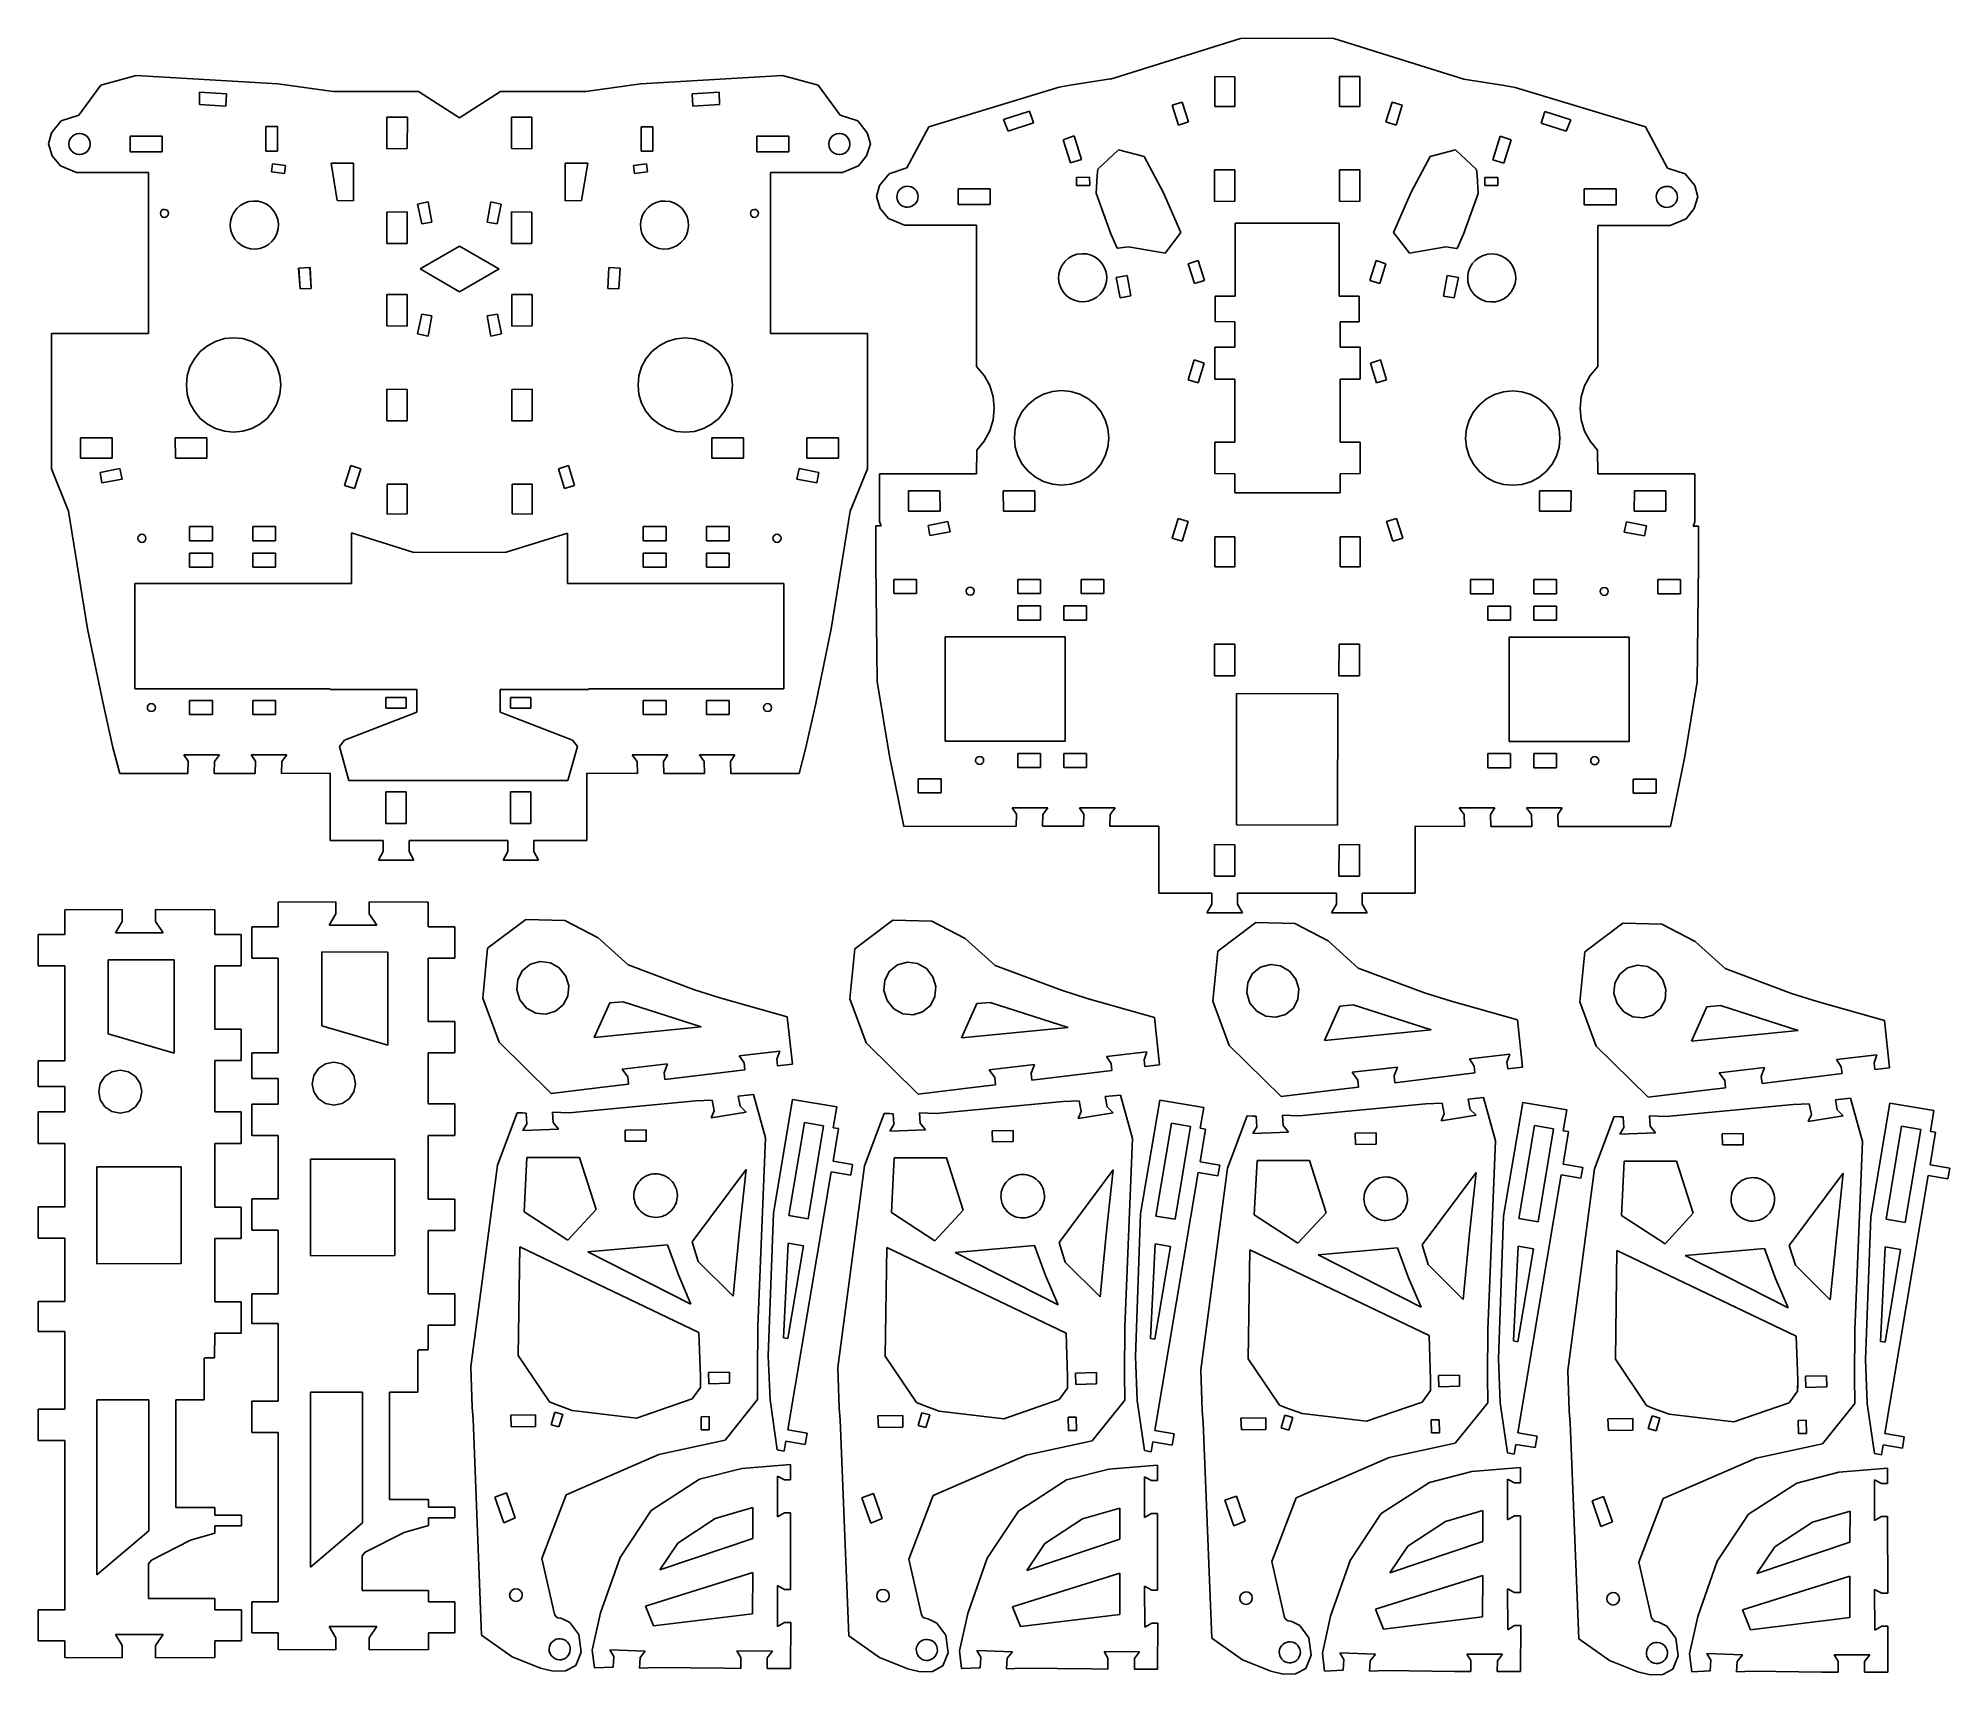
# Model space of a CAD drawing. Extents: x -361 to 361, y -309 to 309.
import ezdxf

# ---------------------------------------------------------------- set-up
doc = ezdxf.new("R2010")
doc.units = 0
doc.layers.get('0').update_dxf_attribs({"linetype": 'CONTINUOUS'})

msp = doc.modelspace()

# ---------------------------------------------------------------- linework, layer by layer
for p, q in [((93.13, 308.99), (44.02, 293.64)), ((110.7, 309.07), (93.13, 308.99)), ((128.33, 308.99), (110.7, 309.07)), ((177.44, 293.64), (128.33, 308.99)), ((-345.65, 279.97), (-337.29, 291.38)), ((-337.29, 291.38), (-323.94, 295.04)), ((-323.94, 295.04), (-270.41, 291.9)), ((-270.41, 291.9), (-249.59, 288.91)), ((-249.59, 288.91), (-217.35, 288.9)), ((-217.35, 288.9), (-201.81, 278.97)), ((-201.81, 278.97), (-186.41, 288.9)), ((-186.41, 288.9), (-154.17, 288.9)), ((-154.17, 288.9), (-133.35, 291.89)), ((-133.35, 291.89), (-79.82, 295.04)), ((-79.82, 295.04), (-66.46, 291.38)), ((-66.46, 291.38), (-58.11, 279.97)), ((24.65, 290.56), (-24.6, 275.63)), ((28.76, 291.29), (24.65, 290.56)), ((44.01, 293.71), (28.76, 291.29)), ((44.02, 293.64), (44.01, 293.71)), ((83.37, 294.61), (90.93, 294.55)), ((83.37, 283.27), (83.37, 294.61)), ((90.93, 294.55), (90.93, 283.27)), ((138.1, 294.61), (130.53, 294.56)), ((130.53, 294.56), (130.53, 283.27)), ((138.1, 283.26), (138.1, 294.61)), ((192.68, 291.21), (177.44, 293.64)), ((196.8, 290.49), (192.68, 291.21)), ((246.05, 275.55), (196.8, 290.49)), ((-300, 288.75), (-300.06, 284.08)), ((-300.06, 284.08), (-290.07, 283.38)), ((-289.8, 288.04), (-300, 288.75)), ((-290.07, 283.38), (-289.8, 288.04)), ((-103.76, 288.75), (-113.95, 288.03)), ((-113.95, 288.03), (-113.68, 283.37)), ((-113.68, 283.37), (-103.7, 284.07)), ((-103.7, 284.07), (-103.76, 288.75)), ((67.33, 283.74), (71.1, 284.91)), ((69.64, 276.27), (67.33, 283.74)), ((71.1, 284.91), (73.42, 277.44)), ((90.93, 283.27), (83.37, 283.27)), ((130.53, 283.27), (138.1, 283.26)), ((150.36, 284.91), (148.04, 277.44)), ((154.13, 283.74), (150.36, 284.91)), ((151.82, 276.27), (154.13, 283.74)), ((-355.89, 273.37), (-352.29, 277.82)), ((-352.29, 277.82), (-345.65, 279.97)), ((-270.54, 275.67), (-274.95, 275.67)), ((-274.95, 275.67), (-274.95, 266.38)), ((-270.54, 266.38), (-270.54, 275.67)), ((-221.52, 279.27), (-229.27, 279.27)), ((-229.27, 279.27), (-229.26, 267.34)), ((-221.58, 267.37), (-221.52, 279.27)), ((-182.18, 267.37), (-182.17, 279.29)), ((-182.17, 279.29), (-174.5, 279.27)), ((-174.5, 279.27), (-174.51, 267.34)), ((-133.22, 266.37), (-133.22, 275.66)), ((-133.22, 275.66), (-128.81, 275.66)), ((-128.81, 275.66), (-128.81, 266.37)), ((-58.11, 279.97), (-51.46, 277.81)), ((-51.46, 277.81), (-47.87, 273.36)), ((-24.6, 275.63), (-32.95, 260.07)), ((3.65, 278.35), (13.36, 281.52)), ((5.35, 274), (3.65, 278.35)), ((14.87, 277.1), (5.35, 274)), ((13.36, 281.52), (14.87, 277.1)), ((73.42, 277.44), (69.64, 276.27)), ((148.04, 277.44), (151.82, 276.27)), ((208.08, 281.45), (206.58, 277.03)), ((206.58, 277.03), (216.09, 273.92)), ((217.8, 278.28), (208.08, 281.45)), ((216.09, 273.92), (217.8, 278.28)), ((254.4, 260), (246.05, 275.55)), ((-357.12, 269.14), (-355.89, 273.37)), ((-355.66, 264.67), (-357.12, 269.14)), ((-349.36, 269.11), (-349.23, 270.14)), ((-349.23, 268.07), (-349.36, 269.11)), ((-349.23, 270.14), (-348.83, 271.11)), ((-348.83, 267.11), (-349.23, 268.07)), ((-348.83, 271.11), (-348.19, 271.93)), ((-348.19, 271.93), (-347.36, 272.57)), ((-347.36, 272.57), (-346.4, 272.97)), ((-346.4, 272.97), (-345.36, 273.11)), ((-345.36, 273.11), (-345.11, 273.06)), ((-345.11, 273.06), (-344.33, 272.97)), ((-344.33, 272.97), (-343.36, 272.57)), ((-343.36, 272.57), (-342.53, 271.93)), ((-342.53, 271.93), (-341.9, 271.11)), ((-341.9, 271.11), (-341.5, 270.14)), ((-341.5, 268.07), (-341.9, 267.11)), ((-341.5, 270.14), (-341.36, 269.11)), ((-341.36, 269.11), (-341.5, 268.07)), ((-314.19, 272.12), (-326.27, 272.12)), ((-326.27, 272.12), (-326.27, 266.16)), ((-314.19, 266.16), (-314.19, 272.12)), ((-229.26, 267.34), (-221.58, 267.37)), ((-174.51, 267.34), (-182.18, 267.37)), ((-77.48, 272.11), (-89.57, 272.11)), ((-89.57, 272.11), (-89.57, 266.16)), ((-77.48, 266.16), (-77.48, 272.11)), ((-62.39, 269.1), (-62.26, 270.13)), ((-62.26, 268.06), (-62.39, 269.1)), ((-62.26, 270.13), (-61.86, 271.1)), ((-61.86, 267.1), (-62.26, 268.06)), ((-61.86, 271.1), (-61.22, 271.93)), ((-61.22, 271.93), (-60.39, 272.56)), ((-60.39, 272.56), (-59.43, 272.96)), ((-59.43, 272.96), (-58.65, 273.05)), ((-58.65, 273.05), (-58.39, 273.1)), ((-58.39, 273.1), (-57.36, 272.96)), ((-57.36, 272.96), (-56.39, 272.56)), ((-56.39, 272.56), (-55.57, 271.93)), ((-55.57, 271.93), (-54.93, 271.1)), ((-54.93, 271.1), (-54.53, 270.13)), ((-54.53, 268.06), (-54.93, 267.1)), ((-54.53, 270.13), (-54.39, 269.1)), ((-54.39, 269.1), (-54.53, 268.06)), ((-46.63, 269.13), (-48.1, 264.67)), ((-47.87, 273.36), (-46.63, 269.13)), ((26.09, 270.74), (30.26, 272.19)), ((28.85, 261.96), (26.09, 270.74)), ((30.26, 272.19), (33.07, 263.24)), ((191.19, 272.11), (188.38, 263.17)), ((195.36, 270.66), (191.19, 272.11)), ((192.6, 261.88), (195.36, 270.66)), ((-352.6, 260.84), (-355.66, 264.67)), ((-346.55, 258.34), (-352.6, 260.84)), ((-348.19, 266.28), (-348.83, 267.11)), ((-347.36, 265.64), (-348.19, 266.28)), ((-346.4, 265.24), (-347.36, 265.64)), ((-345.62, 265.15), (-346.4, 265.24)), ((-345.36, 265.11), (-345.62, 265.15)), ((-344.33, 265.24), (-345.36, 265.11)), ((-343.36, 265.64), (-344.33, 265.24)), ((-342.53, 266.28), (-343.36, 265.64)), ((-341.9, 267.11), (-342.53, 266.28)), ((-326.27, 266.16), (-314.19, 266.16)), ((-274.95, 266.38), (-270.54, 266.38)), ((-272.92, 258.63), (-272.54, 261.64)), ((-272.54, 261.64), (-267.6, 261.01)), ((-267.6, 261.01), (-267.98, 257.97)), ((-250.38, 261.85), (-241.84, 261.86)), ((-248.01, 247.74), (-250.38, 261.85)), ((-241.84, 261.86), (-241.84, 247.7)), ((-161.93, 247.7), (-161.93, 261.86)), ((-161.93, 261.86), (-153.38, 261.84)), ((-153.38, 261.84), (-155.74, 247.74)), ((-136.16, 261.01), (-131.22, 261.63)), ((-135.78, 257.96), (-136.16, 261.01)), ((-128.81, 266.37), (-133.22, 266.37)), ((-131.22, 261.63), (-130.84, 258.62)), ((-89.57, 266.16), (-77.48, 266.16)), ((-61.22, 266.27), (-61.86, 267.1)), ((-60.39, 265.63), (-61.22, 266.27)), ((-59.43, 265.24), (-60.39, 265.63)), ((-58.39, 265.1), (-59.43, 265.24)), ((-58.14, 265.14), (-58.39, 265.1)), ((-57.36, 265.24), (-58.14, 265.14)), ((-56.39, 265.63), (-57.36, 265.24)), ((-51.16, 260.83), (-57.21, 258.34)), ((-55.57, 266.27), (-56.39, 265.63)), ((-54.93, 267.1), (-55.57, 266.27)), ((-48.1, 264.67), (-51.16, 260.83)), ((-32.95, 260.07), (-39.6, 257.91)), ((33.07, 263.24), (28.85, 261.96)), ((47.05, 266.94), (39.2, 259.62)), ((56.73, 264.36), (47.05, 266.94)), ((63.94, 250.92), (56.73, 264.36)), ((164.73, 264.36), (157.52, 250.92)), ((174.34, 266.92), (164.73, 264.36)), ((182.25, 259.55), (174.34, 266.92)), ((188.38, 263.17), (192.6, 261.88)), ((261.04, 257.84), (254.4, 260)), ((-319.32, 258.34), (-346.55, 258.34)), ((-319.32, 197.56), (-319.32, 258.34)), ((-267.98, 257.97), (-272.92, 258.63)), ((-130.84, 258.62), (-135.78, 257.96)), ((-57.21, 258.34), (-84.44, 258.34)), ((-84.44, 258.34), (-84.44, 197.55)), ((-43.19, 253.47), (-44.43, 249.24)), ((-39.6, 257.91), (-43.19, 253.47)), ((-34.99, 252.44), (-34.32, 252.83)), ((-34.32, 252.83), (-33.58, 253.08)), ((-33.58, 253.08), (-32.8, 253.18)), ((-32.8, 253.18), (-32.02, 253.13)), ((-32.02, 253.13), (-31.27, 252.93)), ((-31.27, 252.93), (-30.57, 252.59)), ((31.14, 256.53), (36.12, 256.55)), ((31.15, 253.49), (31.14, 256.53)), ((36.13, 253.48), (31.15, 253.49)), ((36.12, 256.55), (36.13, 253.48)), ((38.96, 257.27), (38.6, 250.49)), ((39.2, 259.62), (38.96, 257.27)), ((83.29, 259.39), (90.97, 259.41)), ((83.3, 247.46), (83.29, 259.39)), ((90.97, 259.41), (90.98, 247.49)), ((130.49, 259.41), (130.48, 247.49)), ((138.17, 259.39), (130.49, 259.41)), ((138.16, 247.46), (138.17, 259.39)), ((182.48, 257.19), (182.25, 259.55)), ((182.85, 250.42), (182.48, 257.19)), ((185.33, 256.47), (185.31, 253.41)), ((185.31, 253.41), (190.3, 253.42)), ((190.31, 256.46), (185.33, 256.47)), ((190.3, 253.42), (190.31, 256.46)), ((252.72, 252.86), (252.01, 252.52)), ((253.47, 253.06), (252.72, 252.86)), ((254.25, 253.11), (253.47, 253.06)), ((255.02, 253.01), (254.25, 253.11)), ((255.76, 252.76), (255.02, 253.01)), ((256.44, 252.36), (255.76, 252.76)), ((264.64, 253.4), (261.04, 257.84)), ((265.87, 249.17), (264.64, 253.4)), ((-285.96, 244.71), (-284.63, 245.89)), ((-284.63, 245.89), (-283.08, 246.78)), ((-283.08, 246.78), (-281.4, 247.36)), ((-281.4, 247.36), (-279.63, 247.59)), ((-279.63, 247.59), (-277.85, 247.48)), ((-277.85, 247.48), (-276.13, 247.02)), ((-276.13, 247.02), (-274.53, 246.24)), ((-274.53, 246.24), (-273.11, 245.15)), ((-241.84, 247.7), (-248.01, 247.74)), ((-213.69, 247.22), (-217.66, 246.4)), ((-217.66, 246.4), (-216.14, 238.91)), ((-212.3, 239.61), (-213.69, 247.22)), ((-191.46, 239.61), (-190.08, 247.22)), ((-190.08, 247.22), (-186.11, 246.4)), ((-186.11, 246.4), (-187.63, 238.91)), ((-155.74, 247.74), (-161.93, 247.7)), ((-129.23, 246.23), (-130.64, 245.15)), ((-127.63, 247.02), (-129.23, 246.23)), ((-125.9, 247.47), (-127.63, 247.02)), ((-124.13, 247.59), (-125.9, 247.47)), ((-122.36, 247.35), (-124.13, 247.59)), ((-120.67, 246.78), (-122.36, 247.35)), ((-119.13, 245.88), (-120.67, 246.78)), ((-117.79, 244.71), (-119.13, 245.88)), ((-44.43, 249.24), (-42.96, 244.77)), ((-36.65, 249.07), (-36.6, 249.85)), ((-36.55, 248.29), (-36.65, 249.07)), ((-36.6, 249.85), (-36.4, 250.6)), ((-36.29, 247.55), (-36.55, 248.29)), ((-36.4, 250.6), (-36.05, 251.3)), ((-35.9, 246.88), (-36.29, 247.55)), ((-36.05, 251.3), (-35.58, 251.92)), ((-35.39, 246.29), (-35.9, 246.88)), ((-35.58, 251.92), (-34.99, 252.44)), ((-34.77, 245.82), (-35.39, 246.29)), ((-34.06, 245.47), (-34.77, 245.82)), ((-33.31, 245.27), (-34.06, 245.47)), ((-31.02, 245.58), (-31.76, 245.33)), ((-30.34, 245.97), (-31.02, 245.58)), ((-30.57, 252.59), (-29.95, 252.11)), ((-29.76, 246.48), (-30.34, 245.97)), ((-29.95, 252.11), (-29.43, 251.53)), ((-29.28, 247.11), (-29.76, 246.48)), ((-29.43, 251.53), (-29.04, 250.85)), ((-28.94, 247.81), (-29.28, 247.11)), ((-29.04, 250.85), (-28.79, 250.11)), ((-28.74, 248.56), (-28.94, 247.81)), ((-28.79, 250.11), (-28.69, 249.34)), ((-28.69, 249.34), (-28.74, 248.56)), ((-13.58, 246.26), (-13.58, 252.22)), ((-13.58, 252.22), (-1.49, 252.22)), ((-1.49, 246.26), (-13.58, 246.26)), ((-1.49, 252.22), (-1.49, 246.26)), ((38.6, 250.49), (44.17, 235.2)), ((70.59, 235.73), (63.94, 250.92)), ((90.98, 247.49), (83.3, 247.46)), ((130.48, 247.49), (138.16, 247.46)), ((157.52, 250.92), (150.87, 235.73)), ((177.27, 235.12), (182.85, 250.42)), ((235.02, 252.14), (222.94, 252.14)), ((222.94, 252.14), (222.94, 246.19)), ((222.94, 246.19), (235.02, 246.19)), ((235.02, 246.19), (235.02, 252.14)), ((250.23, 250.04), (250.13, 249.27)), ((250.13, 249.27), (250.18, 248.49)), ((250.18, 248.49), (250.38, 247.73)), ((250.49, 250.78), (250.23, 250.04)), ((250.38, 247.73), (250.73, 247.03)), ((250.88, 251.46), (250.49, 250.78)), ((250.73, 247.03), (251.2, 246.41)), ((251.39, 252.04), (250.88, 251.46)), ((251.2, 246.41), (251.79, 245.9)), ((252.01, 252.52), (251.39, 252.04)), ((251.79, 245.9), (252.46, 245.5)), ((252.46, 245.5), (253.2, 245.25)), ((255.51, 245.4), (256.21, 245.74)), ((256.21, 245.74), (256.83, 246.22)), ((257.02, 251.85), (256.44, 252.36)), ((256.83, 246.22), (257.35, 246.8)), ((257.5, 251.23), (257.02, 251.85)), ((257.35, 246.8), (257.74, 247.48)), ((257.84, 250.53), (257.5, 251.23)), ((257.74, 247.48), (257.99, 248.22)), ((258.04, 249.77), (257.84, 250.53)), ((257.99, 248.22), (258.09, 248.99)), ((258.09, 248.99), (258.04, 249.77)), ((264.41, 244.7), (265.87, 249.17)), ((-314.8, 242.93), (-314.68, 243.51)), ((-314.69, 242.34), (-314.8, 242.93)), ((-314.36, 241.85), (-314.69, 242.34)), ((-314.68, 243.51), (-314.34, 244)), ((-313.87, 241.52), (-314.36, 241.85)), ((-314.34, 244), (-313.84, 244.32)), ((-313.29, 241.41), (-313.87, 241.52)), ((-313.84, 244.32), (-313.26, 244.43)), ((-312.71, 241.53), (-313.29, 241.41)), ((-313.26, 244.43), (-312.68, 244.31)), ((-312.21, 241.86), (-312.71, 241.53)), ((-312.68, 244.31), (-312.19, 243.98)), ((-311.88, 242.34), (-312.21, 241.86)), ((-312.19, 243.98), (-311.86, 243.49)), ((-311.75, 242.91), (-311.88, 242.34)), ((-311.86, 243.49), (-311.75, 242.91)), ((-288.41, 238.2), (-288.29, 239.97)), ((-288.29, 239.97), (-287.83, 241.7)), ((-287.83, 241.7), (-287.05, 243.3)), ((-287.05, 243.3), (-285.96, 244.71)), ((-273.11, 245.15), (-271.94, 243.81)), ((-271.94, 243.81), (-271.04, 242.27)), ((-271.04, 242.27), (-270.47, 240.59)), ((-270.47, 240.59), (-270.23, 238.82)), ((-270.23, 238.82), (-270.35, 237.04)), ((-221.6, 243.44), (-229.27, 243.42)), ((-229.27, 243.42), (-229.26, 231.49)), ((-221.58, 231.52), (-221.6, 243.44)), ((-216.14, 238.91), (-212.3, 239.61)), ((-187.63, 238.91), (-191.46, 239.61)), ((-182.18, 231.52), (-182.17, 243.44)), ((-182.17, 243.44), (-174.5, 243.42)), ((-174.5, 243.42), (-174.51, 231.49)), ((-133.29, 240.58), (-133.52, 238.81)), ((-133.52, 238.81), (-133.41, 237.03)), ((-132.71, 242.27), (-133.29, 240.58)), ((-131.82, 243.81), (-132.71, 242.27)), ((-130.64, 245.15), (-131.82, 243.81)), ((-116.71, 243.29), (-117.79, 244.71)), ((-115.92, 241.69), (-116.71, 243.29)), ((-115.46, 239.97), (-115.92, 241.69)), ((-115.35, 238.19), (-115.46, 239.97)), ((-91.89, 243.48), (-92, 242.91)), ((-92, 242.91), (-91.88, 242.33)), ((-91.57, 243.97), (-91.89, 243.48)), ((-91.88, 242.33), (-91.55, 241.85)), ((-91.08, 244.3), (-91.57, 243.97)), ((-91.55, 241.85), (-91.05, 241.52)), ((-90.5, 244.43), (-91.08, 244.3)), ((-91.05, 241.52), (-90.46, 241.4)), ((-89.91, 244.32), (-90.5, 244.43)), ((-90.46, 241.4), (-89.88, 241.52)), ((-89.42, 243.99), (-89.91, 244.32)), ((-89.88, 241.52), (-89.39, 241.84)), ((-89.08, 243.5), (-89.42, 243.99)), ((-89.39, 241.84), (-89.07, 242.34)), ((-88.96, 242.92), (-89.08, 243.5)), ((-89.07, 242.34), (-88.96, 242.92)), ((-42.96, 244.77), (-39.9, 240.94)), ((-39.9, 240.94), (-33.85, 238.44)), ((-33.85, 238.44), (-6.62, 238.44)), ((-32.53, 245.22), (-33.31, 245.27)), ((-31.76, 245.33), (-32.53, 245.22)), ((-6.62, 238.44), (-6.61, 185.13)), ((91.03, 211.65), (91.03, 239.18)), ((91.03, 239.18), (130.37, 239.18)), ((130.37, 239.18), (130.37, 211.66)), ((228.06, 185.05), (228.07, 238.37)), ((228.07, 238.37), (255.3, 238.37)), ((253.2, 245.25), (253.98, 245.15)), ((253.98, 245.15), (254.76, 245.2)), ((254.76, 245.2), (255.51, 245.4)), ((255.3, 238.37), (261.35, 240.86)), ((261.35, 240.86), (264.41, 244.7)), ((-288.17, 236.43), (-288.41, 238.2)), ((-287.59, 234.74), (-288.17, 236.43)), ((-286.7, 233.2), (-287.59, 234.74)), ((-285.52, 231.86), (-286.7, 233.2)), ((-284.11, 230.78), (-285.52, 231.86)), ((-274.01, 231.13), (-275.55, 230.23)), ((-272.67, 232.3), (-274.01, 231.13)), ((-271.59, 233.72), (-272.67, 232.3)), ((-270.81, 235.32), (-271.59, 233.72)), ((-270.35, 237.04), (-270.81, 235.32)), ((-229.26, 231.49), (-221.58, 231.52)), ((-174.51, 231.49), (-182.18, 231.52)), ((-133.41, 237.03), (-132.95, 235.31)), ((-132.95, 235.31), (-132.17, 233.71)), ((-132.17, 233.71), (-131.08, 232.3)), ((-131.08, 232.3), (-129.74, 231.12)), ((-129.74, 231.12), (-128.2, 230.23)), ((-119.65, 230.77), (-118.23, 231.86)), ((-118.23, 231.86), (-117.06, 233.19)), ((-117.06, 233.19), (-116.16, 234.74)), ((-116.16, 234.74), (-115.59, 236.42)), ((-115.59, 236.42), (-115.35, 238.19)), ((44.17, 235.2), (46.46, 229.75)), ((64.61, 227.93), (70.59, 235.73)), ((150.87, 235.73), (156.92, 227.87)), ((174.98, 229.68), (177.27, 235.12)), ((-282.51, 229.99), (-284.11, 230.78)), ((-280.79, 229.54), (-282.51, 229.99)), ((-279.01, 229.42), (-280.79, 229.54)), ((-277.24, 229.66), (-279.01, 229.42)), ((-275.55, 230.23), (-277.24, 229.66)), ((-201.88, 230.58), (-216.74, 221.91)), ((-187.03, 221.91), (-201.88, 230.58)), ((-128.2, 230.23), (-126.52, 229.65)), ((-126.52, 229.65), (-124.75, 229.41)), ((-124.75, 229.41), (-122.97, 229.53)), ((-122.97, 229.53), (-121.25, 229.99)), ((-121.25, 229.99), (-119.65, 230.77)), ((25.74, 223.39), (26.82, 224.81)), ((26.82, 224.81), (28.16, 225.99)), ((28.16, 225.99), (29.7, 226.88)), ((29.7, 226.88), (31.39, 227.46)), ((31.39, 227.46), (33.16, 227.69)), ((33.16, 227.69), (34.94, 227.58)), ((34.94, 227.58), (36.66, 227.12)), ((36.66, 227.12), (38.26, 226.33)), ((38.26, 226.33), (39.67, 225.25)), ((39.67, 225.25), (40.85, 223.91)), ((40.85, 223.91), (41.74, 222.37)), ((46.46, 229.75), (46.71, 229.73)), ((46.71, 229.73), (50.84, 230.32)), ((48.78, 229.99), (50.84, 230.32)), ((50.84, 230.32), (64.59, 227.93)), ((64.59, 227.93), (64.61, 227.93)), ((73.36, 223.9), (77.13, 225.07)), ((75.67, 216.43), (73.36, 223.9)), ((77.13, 225.07), (79.46, 217.6)), ((144.27, 225.06), (141.95, 217.6)), ((148.04, 223.9), (144.27, 225.06)), ((145.73, 216.43), (148.04, 223.9)), ((156.92, 227.87), (170.61, 230.25)), ((170.61, 230.25), (174.74, 229.66)), ((174.74, 229.66), (174.98, 229.68)), ((180.59, 223.84), (179.7, 222.3)), ((181.77, 225.18), (180.59, 223.84)), ((183.19, 226.26), (181.77, 225.18)), ((184.79, 227.05), (183.19, 226.26)), ((186.51, 227.5), (184.79, 227.05)), ((188.29, 227.62), (186.51, 227.5)), ((190.05, 227.38), (188.29, 227.62)), ((191.74, 226.81), (190.05, 227.38)), ((193.28, 225.91), (191.74, 226.81)), ((194.62, 224.74), (193.28, 225.91)), ((195.7, 223.32), (194.62, 224.74)), ((-262.08, 214.41), (-262.62, 222.22)), ((-262.62, 222.22), (-262.59, 222.22)), ((-262.59, 222.22), (-258.34, 222.47)), ((-262.08, 214.41), (-262.59, 222.22)), ((-258.34, 222.47), (-257.92, 214.6)), ((-258.3, 222.47), (-258.34, 222.47)), ((-257.92, 214.6), (-258.3, 222.47)), ((-216.74, 221.91), (-201.8, 213.24)), ((-201.8, 213.24), (-186.93, 221.91)), ((-186.93, 221.91), (-187.03, 221.91)), ((-145.42, 222.46), (-145.83, 214.59)), ((-141.17, 222.21), (-145.42, 222.46)), ((-141.69, 214.41), (-141.17, 222.21)), ((24.38, 218.29), (24.5, 220.07)), ((24.62, 216.53), (24.38, 218.29)), ((24.5, 220.07), (24.96, 221.8)), ((24.96, 221.8), (25.74, 223.39)), ((41.74, 222.37), (42.32, 220.68)), ((42.44, 217.14), (41.98, 215.42)), ((42.32, 220.68), (42.56, 218.92)), ((42.56, 218.92), (42.44, 217.14)), ((50.27, 219.51), (46.09, 218.72)), ((46.09, 218.72), (47.6, 211.04)), ((51.7, 211.77), (50.27, 219.51)), ((79.46, 217.6), (75.67, 216.43)), ((141.95, 217.6), (145.73, 216.43)), ((171.18, 219.44), (169.75, 211.69)), ((175.36, 218.65), (171.18, 219.44)), ((173.84, 210.97), (175.36, 218.65)), ((179.13, 220.61), (178.89, 218.84)), ((178.89, 218.84), (179, 217.07)), ((179, 217.07), (179.46, 215.34)), ((179.7, 222.3), (179.13, 220.61)), ((196.49, 221.72), (195.7, 223.32)), ((196.95, 220), (196.49, 221.72)), ((196.83, 216.45), (197.06, 218.22)), ((197.06, 218.22), (196.95, 220)), ((-257.92, 214.6), (-262.08, 214.41)), ((-229.27, 200.39), (-229.26, 212.32)), ((-229.26, 212.32), (-221.58, 212.29)), ((-221.58, 212.29), (-221.6, 200.37)), ((-174.41, 212.32), (-182.08, 212.29)), ((-182.08, 212.29), (-182.07, 200.37)), ((-174.39, 200.39), (-174.41, 212.32)), ((-145.83, 214.59), (-141.69, 214.41)), ((25.19, 214.84), (24.62, 216.53)), ((26.09, 213.3), (25.19, 214.84)), ((27.26, 211.96), (26.09, 213.3)), ((28.68, 210.88), (27.26, 211.96)), ((30.28, 210.09), (28.68, 210.88)), ((32, 209.63), (30.28, 210.09)), ((33.78, 209.52), (32, 209.63)), ((35.55, 209.75), (33.78, 209.52)), ((37.23, 210.33), (35.55, 209.75)), ((38.78, 211.22), (37.23, 210.33)), ((40.11, 212.4), (38.78, 211.22)), ((41.2, 213.82), (40.11, 212.4)), ((41.98, 215.42), (41.2, 213.82)), ((47.6, 211.04), (51.7, 211.77)), ((83.55, 202.03), (83.55, 211.65)), ((83.55, 211.65), (91.03, 211.65)), ((130.37, 211.66), (137.85, 211.66)), ((137.85, 211.66), (137.85, 201.96)), ((169.75, 211.69), (173.84, 210.97)), ((179.46, 215.34), (180.25, 213.74)), ((180.25, 213.74), (181.33, 212.33)), ((181.33, 212.33), (182.67, 211.15)), ((182.67, 211.15), (184.21, 210.26)), ((184.21, 210.26), (185.9, 209.68)), ((185.9, 209.68), (187.66, 209.45)), ((187.66, 209.45), (189.44, 209.56)), ((189.44, 209.56), (191.17, 210.02)), ((191.17, 210.02), (192.77, 210.8)), ((192.77, 210.8), (194.18, 211.89)), ((194.18, 211.89), (195.36, 213.23)), ((195.36, 213.23), (196.25, 214.77)), ((196.25, 214.77), (196.83, 216.45)), ((-216.14, 204.9), (-217.66, 197.41)), ((-212.3, 204.21), (-216.14, 204.9)), ((-213.69, 196.59), (-212.3, 204.21)), ((-187.52, 204.9), (-191.36, 204.21)), ((-191.36, 204.21), (-189.98, 196.59)), ((-186.01, 197.41), (-187.52, 204.9)), ((-355.97, 146.49), (-355.97, 197.56)), ((-355.97, 197.56), (-319.32, 197.56)), ((-290.64, 195.6), (-293.98, 194.58)), ((-287.16, 195.94), (-290.64, 195.6)), ((-283.68, 195.6), (-287.16, 195.94)), ((-280.33, 194.58), (-283.68, 195.6)), ((-221.6, 200.37), (-229.27, 200.39)), ((-217.66, 197.41), (-213.69, 196.59)), ((-189.98, 196.59), (-186.01, 197.41)), ((-182.07, 200.37), (-174.39, 200.39)), ((-120.08, 195.59), (-123.43, 194.58)), ((-116.6, 195.93), (-120.08, 195.59)), ((-113.12, 195.59), (-116.6, 195.93)), ((-109.77, 194.58), (-113.12, 195.59)), ((-84.44, 197.55), (-47.79, 197.55)), ((-47.79, 197.55), (-47.79, 146.49)), ((90.93, 201.96), (83.55, 202.03)), ((90.93, 192.34), (90.93, 201.96)), ((137.85, 201.96), (130.67, 201.96)), ((130.67, 201.96), (130.67, 192.34)), ((-301.99, 188.01), (-303.64, 184.93)), ((-299.77, 190.71), (-301.99, 188.01)), ((-297.07, 192.93), (-299.77, 190.71)), ((-293.98, 194.58), (-297.07, 192.93)), ((-277.24, 192.93), (-280.33, 194.58)), ((-274.54, 190.71), (-277.24, 192.93)), ((-272.32, 188.01), (-274.54, 190.71)), ((-270.67, 184.93), (-272.32, 188.01)), ((-131.44, 188), (-133.08, 184.92)), ((-129.22, 190.71), (-131.44, 188)), ((-126.51, 192.93), (-129.22, 190.71)), ((-123.43, 194.58), (-126.51, 192.93)), ((-106.69, 192.93), (-109.77, 194.58)), ((-103.98, 190.71), (-106.69, 192.93)), ((-101.76, 188), (-103.98, 190.71)), ((-100.12, 184.92), (-101.76, 188)), ((83.35, 180.33), (83.35, 192.34)), ((83.35, 192.34), (90.93, 192.34)), ((130.67, 192.34), (138.24, 192.34)), ((138.24, 192.34), (138.24, 180.33)), ((-304.66, 181.58), (-305, 178.1)), ((-303.64, 184.93), (-304.66, 181.58)), ((-269.66, 181.58), (-270.67, 184.93)), ((-269.31, 178.1), (-269.66, 181.58)), ((-134.1, 181.57), (-134.44, 178.09)), ((-133.08, 184.92), (-134.1, 181.57)), ((-99.1, 181.57), (-100.12, 184.92)), ((-98.76, 178.09), (-99.1, 181.57)), ((-6.61, 185.13), (-3.68, 181.74)), ((-3.68, 181.74), (-1.61, 177.87)), ((75.63, 187.57), (73.32, 180.1)), ((79.41, 186.4), (75.63, 187.57)), ((77.09, 178.93), (79.41, 186.4)), ((145.97, 187.57), (142.19, 186.4)), ((142.19, 186.4), (144.51, 178.93)), ((148.28, 180.1), (145.97, 187.57)), ((223.06, 177.8), (225.12, 181.67)), ((225.12, 181.67), (228.06, 185.05)), ((-305, 178.1), (-304.66, 174.62)), ((-304.66, 174.62), (-303.64, 171.27)), ((-270.67, 171.27), (-269.66, 174.62)), ((-269.66, 174.62), (-269.31, 178.1)), ((-229.27, 170.59), (-229.26, 176.48)), ((-229.26, 176.48), (-221.58, 176.44)), ((-221.58, 176.44), (-221.6, 164.52)), ((-174.41, 176.48), (-182.08, 176.44)), ((-182.08, 176.44), (-182.07, 164.52)), ((-174.39, 164.54), (-174.41, 176.48)), ((-134.44, 178.09), (-134.1, 174.61)), ((-134.1, 174.61), (-133.08, 171.26)), ((-100.12, 171.26), (-99.1, 174.61)), ((-99.1, 174.61), (-98.76, 178.09)), ((-1.61, 177.87), (-0.34, 173.68)), ((-0.34, 173.68), (0.09, 169.32)), ((15.63, 172.95), (18.71, 174.6)), ((18.71, 174.6), (22.06, 175.62)), ((22.06, 175.62), (25.54, 175.96)), ((25.54, 175.96), (29.02, 175.62)), ((29.02, 175.62), (32.37, 174.6)), ((32.37, 174.6), (35.45, 172.95)), ((73.32, 180.1), (77.09, 178.93)), ((90.93, 180.33), (83.35, 180.33)), ((90.93, 156.51), (90.93, 180.33)), ((138.24, 180.33), (130.67, 180.33)), ((130.67, 180.33), (130.67, 156.51)), ((144.51, 178.93), (148.28, 180.1)), ((185.99, 172.88), (189.08, 174.53)), ((189.08, 174.53), (192.43, 175.54)), ((192.43, 175.54), (195.91, 175.89)), ((195.91, 175.89), (199.39, 175.54)), ((199.39, 175.54), (202.74, 174.53)), ((202.74, 174.53), (205.82, 172.88)), ((221.35, 169.25), (221.78, 173.61)), ((221.78, 173.61), (223.06, 177.8)), ((-303.64, 171.27), (-301.99, 168.18)), ((-301.99, 168.18), (-299.77, 165.48)), ((-274.54, 165.48), (-272.32, 168.18)), ((-272.32, 168.18), (-270.67, 171.27)), ((-229.27, 164.54), (-229.27, 170.59)), ((-133.08, 171.26), (-131.44, 168.18)), ((-131.44, 168.18), (-129.22, 165.47)), ((-103.98, 165.47), (-101.76, 168.18)), ((-101.76, 168.18), (-100.12, 171.26)), ((0.09, 169.32), (-0.34, 164.96)), ((9.05, 164.95), (10.7, 168.03)), ((10.7, 168.03), (12.92, 170.73)), ((12.92, 170.73), (15.63, 172.95)), ((35.45, 172.95), (38.16, 170.73)), ((38.16, 170.73), (40.37, 168.03)), ((40.37, 168.03), (42.02, 164.95)), ((179.42, 164.87), (181.07, 167.96)), ((181.07, 167.96), (183.29, 170.66)), ((183.29, 170.66), (185.99, 172.88)), ((205.82, 172.88), (208.52, 170.66)), ((208.52, 170.66), (210.74, 167.96)), ((210.74, 167.96), (212.39, 164.87)), ((221.78, 164.89), (221.35, 169.25)), ((-299.77, 165.48), (-297.07, 163.26)), ((-297.07, 163.26), (-293.98, 161.61)), ((-293.98, 161.61), (-290.64, 160.6)), ((-290.64, 160.6), (-287.16, 160.25)), ((-287.16, 160.25), (-283.68, 160.6)), ((-283.68, 160.6), (-280.33, 161.61)), ((-280.33, 161.61), (-277.24, 163.26)), ((-277.24, 163.26), (-274.54, 165.48)), ((-221.6, 164.52), (-229.27, 164.54)), ((-182.07, 164.52), (-174.39, 164.54)), ((-129.22, 165.47), (-126.51, 163.25)), ((-126.51, 163.25), (-123.43, 161.61)), ((-123.43, 161.61), (-120.08, 160.59)), ((-120.08, 160.59), (-116.6, 160.25)), ((-116.6, 160.25), (-113.12, 160.59)), ((-113.12, 160.59), (-109.77, 161.61)), ((-109.77, 161.61), (-106.69, 163.25)), ((-106.69, 163.25), (-103.98, 165.47)), ((-1.61, 160.77), (-3.68, 156.9)), ((-0.34, 164.96), (-1.61, 160.77)), ((7.7, 158.12), (8.04, 161.6)), ((8.04, 161.6), (9.05, 164.95)), ((42.02, 164.95), (43.04, 161.6)), ((43.04, 161.6), (43.38, 158.12)), ((178.06, 158.04), (178.41, 161.52)), ((178.41, 161.52), (179.42, 164.87)), ((212.39, 164.87), (213.41, 161.52)), ((213.41, 161.52), (213.75, 158.04)), ((223.06, 160.69), (221.78, 164.89)), ((225.12, 156.83), (223.06, 160.69)), ((-345.02, 158.12), (-333.09, 158.14)), ((-344.99, 150.45), (-345.02, 158.12)), ((-333.09, 158.14), (-333.07, 150.46)), ((-297.24, 158.14), (-309.18, 158.12)), ((-309.18, 158.12), (-309.14, 150.45)), ((-297.22, 150.46), (-297.24, 158.14)), ((-106.51, 158.13), (-106.53, 150.45)), ((-94.58, 158.12), (-106.51, 158.13)), ((-94.61, 150.44), (-94.58, 158.12)), ((-70.69, 150.45), (-70.66, 158.13)), ((-70.66, 158.13), (-58.74, 158.12)), ((-58.74, 158.12), (-58.77, 150.44)), ((-6.46, 153.51), (-6.62, 144.57)), ((-3.68, 156.9), (-6.46, 153.51)), ((8.04, 154.64), (7.7, 158.12)), ((9.05, 151.29), (8.04, 154.64)), ((43.04, 154.64), (42.02, 151.29)), ((43.38, 158.12), (43.04, 154.64)), ((83.35, 144.61), (83.35, 156.54)), ((83.35, 156.54), (90.93, 156.51)), ((130.67, 156.51), (138.24, 156.54)), ((138.24, 156.54), (138.24, 144.61)), ((178.41, 154.56), (178.06, 158.04)), ((179.42, 151.22), (178.41, 154.56)), ((213.41, 154.56), (212.39, 151.22)), ((213.75, 158.04), (213.41, 154.56)), ((227.9, 153.44), (225.12, 156.83)), ((228.07, 144.49), (227.9, 153.44)), ((-349.49, 130.41), (-355.97, 146.49)), ((-333.07, 150.46), (-344.99, 150.45)), ((-330.11, 146.52), (-337.6, 145)), ((-337.6, 145), (-336.91, 141.17)), ((-329.29, 142.55), (-330.11, 146.52)), ((-309.14, 150.45), (-297.22, 150.46)), ((-242.92, 147.66), (-245.23, 140.19)), ((-239.14, 146.49), (-242.92, 147.66)), ((-241.46, 139.03), (-239.14, 146.49)), ((-160.74, 147.66), (-164.53, 146.49)), ((-164.53, 146.49), (-162.2, 139.03)), ((-158.43, 140.19), (-160.74, 147.66)), ((-106.53, 150.45), (-94.61, 150.44)), ((-73.64, 146.51), (-74.47, 142.55)), ((-66.15, 145), (-73.64, 146.51)), ((-58.77, 150.44), (-70.69, 150.45)), ((-66.85, 141.16), (-66.15, 145)), ((-47.79, 146.49), (-54.27, 130.41)), ((-6.62, 144.57), (-43.27, 144.57)), ((-43.27, 144.57), (-43.27, 126.51)), ((10.7, 148.2), (9.05, 151.29)), ((12.92, 145.5), (10.7, 148.2)), ((15.63, 143.28), (12.92, 145.5)), ((38.16, 145.5), (35.45, 143.28)), ((40.37, 148.2), (38.16, 145.5)), ((42.02, 151.29), (40.37, 148.2)), ((90.93, 144.59), (83.35, 144.61)), ((90.93, 137.36), (90.93, 144.59)), ((138.24, 144.61), (130.67, 144.59)), ((130.67, 144.59), (130.67, 137.36)), ((181.07, 148.13), (179.42, 151.22)), ((183.29, 145.43), (181.07, 148.13)), ((185.99, 143.21), (183.29, 145.43)), ((208.52, 145.43), (205.82, 143.21)), ((210.74, 148.13), (208.52, 145.43)), ((212.39, 151.22), (210.74, 148.13)), ((264.72, 144.49), (228.07, 144.49)), ((264.72, 126.44), (264.72, 144.49)), ((-336.91, 141.17), (-329.29, 142.55)), ((-245.23, 140.19), (-241.46, 139.03)), ((-221.64, 140.67), (-229.2, 140.67)), ((-229.2, 140.67), (-229.2, 129.32)), ((-221.64, 129.38), (-221.64, 140.67)), ((-174.47, 140.67), (-182.03, 140.67)), ((-182.03, 140.67), (-182.03, 129.38)), ((-174.47, 129.32), (-174.47, 140.67)), ((-162.2, 139.03), (-158.43, 140.19)), ((-74.47, 142.55), (-66.85, 141.16)), ((-20.4, 138.16), (-32.33, 138.14)), ((-32.33, 138.14), (-32.29, 130.47)), ((-20.38, 130.48), (-20.4, 138.16)), ((15.45, 138.16), (3.52, 138.14)), ((3.52, 138.14), (3.55, 130.47)), ((15.47, 130.48), (15.45, 138.16)), ((18.71, 141.63), (15.63, 143.28)), ((22.06, 140.62), (18.71, 141.63)), ((25.54, 140.27), (22.06, 140.62)), ((29.02, 140.62), (25.54, 140.27)), ((32.37, 141.63), (29.02, 140.62)), ((35.45, 143.28), (32.37, 141.63)), ((110.97, 137.34), (90.93, 137.36)), ((110.97, 137.34), (110.94, 137.34)), ((130.67, 137.36), (110.97, 137.34)), ((189.08, 141.56), (185.99, 143.21)), ((192.43, 140.54), (189.08, 141.56)), ((195.91, 140.2), (192.43, 140.54)), ((199.39, 140.54), (195.91, 140.2)), ((202.74, 141.56), (199.39, 140.54)), ((205.82, 143.21), (202.74, 141.56)), ((205.98, 130.41), (206, 138.08)), ((206, 138.08), (217.93, 138.07)), ((217.93, 138.07), (217.89, 130.39)), ((241.82, 130.41), (241.84, 138.08)), ((241.84, 138.08), (253.77, 138.07)), ((253.77, 138.07), (253.74, 130.39)), ((-342.31, 86.05), (-349.49, 130.41)), ((-54.27, 130.41), (-61.45, 86.05)), ((-32.29, 130.47), (-20.38, 130.48)), ((3.55, 130.47), (15.47, 130.48)), ((217.89, 130.39), (205.98, 130.41)), ((253.74, 130.39), (241.82, 130.41)), ((-295.18, 124.63), (-303.78, 124.63)), ((-303.78, 124.63), (-303.78, 119.29)), ((-295.18, 119.29), (-295.18, 124.63)), ((-271.3, 124.63), (-279.91, 124.63)), ((-279.91, 124.63), (-279.91, 119.29)), ((-271.3, 119.29), (-271.3, 124.63)), ((-229.2, 129.32), (-221.64, 129.38)), ((-182.03, 129.38), (-174.47, 129.32)), ((-132.45, 119.28), (-132.45, 124.62)), ((-132.45, 124.62), (-123.85, 124.62)), ((-123.85, 124.62), (-123.85, 119.28)), ((-108.58, 119.28), (-108.58, 124.62)), ((-108.58, 124.62), (-99.97, 124.62)), ((-99.97, 124.62), (-99.97, 119.28)), ((-44.57, 124.86), (-44.57, 110.43)), ((-42.6, 124.86), (-44.57, 124.86)), ((-43.27, 126.51), (-42.6, 124.86)), ((-17.42, 126.54), (-24.91, 125.03)), ((-24.91, 125.03), (-24.21, 121.19)), ((-16.6, 122.57), (-17.42, 126.54)), ((67.23, 120.25), (69.54, 127.72)), ((69.54, 127.72), (73.32, 126.55)), ((73.32, 126.55), (71, 119.09)), ((152.06, 127.72), (148.28, 126.55)), ((148.28, 126.55), (150.6, 119.09)), ((154.37, 120.25), (152.06, 127.72)), ((238.04, 122.5), (238.86, 126.47)), ((238.86, 126.47), (246.36, 124.95)), ((246.36, 124.95), (245.66, 121.11)), ((264.05, 124.78), (264.4, 125.66)), ((266.02, 124.78), (264.05, 124.78)), ((264.4, 125.66), (264.72, 126.44)), ((266.02, 110.36), (266.02, 124.78)), ((-323.33, 120.18), (-323.21, 120.77)), ((-323.21, 119.6), (-323.33, 120.18)), ((-323.21, 120.77), (-322.88, 121.26)), ((-322.88, 119.11), (-323.21, 119.6)), ((-322.88, 121.26), (-322.39, 121.59)), ((-322.39, 118.78), (-322.88, 119.11)), ((-322.39, 121.59), (-321.8, 121.71)), ((-321.8, 118.66), (-322.39, 118.78)), ((-321.8, 121.71), (-321.22, 121.59)), ((-321.22, 118.78), (-321.8, 118.66)), ((-321.22, 121.59), (-320.72, 121.26)), ((-320.72, 119.11), (-321.22, 118.78)), ((-320.72, 121.26), (-320.39, 120.77)), ((-320.39, 119.6), (-320.72, 119.11)), ((-320.39, 120.77), (-320.28, 120.18)), ((-320.28, 120.18), (-320.39, 119.6)), ((-303.78, 119.29), (-295.18, 119.29)), ((-279.91, 119.29), (-271.3, 119.29)), ((-219.43, 114.94), (-242.64, 122.2)), ((-242.64, 122.2), (-242.64, 103.17)), ((-161.11, 122.17), (-184.23, 114.94)), ((-161.11, 103.16), (-161.11, 122.17)), ((-123.85, 119.28), (-132.45, 119.28)), ((-99.97, 119.28), (-108.58, 119.28)), ((-83.36, 120.76), (-83.48, 120.18)), ((-83.48, 120.18), (-83.36, 119.59)), ((-83.03, 121.26), (-83.36, 120.76)), ((-83.36, 119.59), (-83.03, 119.1)), ((-82.54, 121.59), (-83.03, 121.26)), ((-83.03, 119.1), (-82.54, 118.77)), ((-81.95, 121.7), (-82.54, 121.59)), ((-82.54, 118.77), (-81.95, 118.65)), ((-81.37, 121.59), (-81.95, 121.7)), ((-81.95, 118.65), (-81.37, 118.77)), ((-80.88, 121.26), (-81.37, 121.59)), ((-81.37, 118.77), (-80.88, 119.1)), ((-80.55, 120.76), (-80.88, 121.26)), ((-80.88, 119.1), (-80.55, 119.59)), ((-80.43, 120.18), (-80.55, 120.76)), ((-80.55, 119.59), (-80.43, 120.18)), ((-24.21, 121.19), (-16.6, 122.57)), ((71, 119.09), (67.23, 120.25)), ((83.35, 109.38), (83.35, 120.73)), ((83.35, 120.73), (90.93, 120.73)), ((90.93, 120.73), (90.93, 109.44)), ((138.24, 120.73), (130.67, 120.73)), ((130.67, 120.73), (130.67, 109.44)), ((138.24, 109.39), (138.24, 120.73)), ((150.6, 119.09), (154.37, 120.25)), ((245.66, 121.11), (238.04, 122.5)), ((-303.78, 109.26), (-303.78, 114.6)), ((-303.78, 114.6), (-295.18, 114.6)), ((-295.18, 109.26), (-303.78, 109.26)), ((-295.18, 114.6), (-295.18, 109.26)), ((-271.3, 114.6), (-279.91, 114.6)), ((-279.91, 114.6), (-279.91, 109.26)), ((-279.91, 109.26), (-271.3, 109.26)), ((-271.3, 109.26), (-271.3, 114.6)), ((-201.8, 114.86), (-219.43, 114.94)), ((-184.23, 114.94), (-201.8, 114.86)), ((-132.45, 109.26), (-132.45, 114.6)), ((-132.45, 114.6), (-123.85, 114.6)), ((-123.85, 109.26), (-132.45, 109.26)), ((-123.85, 114.6), (-123.85, 109.26)), ((-99.97, 114.6), (-108.58, 114.6)), ((-108.58, 114.6), (-108.58, 109.26)), ((-108.58, 109.26), (-99.97, 109.26)), ((-99.97, 109.26), (-99.97, 114.6)), ((-44.57, 110.43), (-44.1, 66.07)), ((90.93, 109.44), (83.35, 109.38)), ((130.67, 109.44), (138.24, 109.39)), ((265.55, 66), (266.02, 110.36)), ((-242.64, 103.17), (-324.44, 103.17)), ((-324.44, 103.17), (-324.44, 63.34)), ((-79.31, 103.16), (-161.11, 103.16)), ((-79.31, 63.33), (-79.31, 103.16)), ((-37.83, 99.31), (-37.83, 104.65)), ((-37.83, 104.65), (-29.22, 104.65)), ((-29.22, 104.65), (-29.22, 99.31)), ((-10.08, 101.28), (-10.41, 100.79)), ((-9.59, 101.61), (-10.08, 101.28)), ((-9, 101.73), (-9.59, 101.61)), ((-8.42, 101.61), (-9, 101.73)), ((-7.92, 101.28), (-8.42, 101.61)), ((-7.59, 100.79), (-7.92, 101.28)), ((9.02, 99.31), (9.02, 104.65)), ((9.02, 104.65), (17.62, 104.65)), ((17.62, 104.65), (17.62, 99.31)), ((32.89, 104.65), (32.89, 99.31)), ((41.5, 104.65), (32.89, 104.65)), ((41.5, 99.31), (41.5, 104.65)), ((179.95, 104.58), (188.56, 104.58)), ((179.95, 99.24), (179.95, 104.58)), ((188.56, 104.58), (188.56, 99.24)), ((203.82, 104.58), (212.43, 104.58)), ((203.82, 99.24), (203.82, 104.58)), ((212.43, 104.58), (212.43, 99.24)), ((229.04, 100.72), (229.37, 101.21)), ((229.37, 101.21), (229.86, 101.54)), ((229.86, 101.54), (230.45, 101.66)), ((230.45, 101.66), (231.03, 101.54)), ((231.03, 101.54), (231.52, 101.21)), ((231.52, 101.21), (231.85, 100.72)), ((259.27, 104.57), (250.66, 104.57)), ((250.66, 104.57), (250.66, 99.23)), ((259.27, 99.23), (259.27, 104.57)), ((-29.22, 99.31), (-37.83, 99.31)), ((-10.41, 100.79), (-10.53, 100.2)), ((-10.53, 100.2), (-10.41, 99.62)), ((-10.41, 99.62), (-10.08, 99.13)), ((-10.08, 99.13), (-9.59, 98.8)), ((-9.59, 98.8), (-9, 98.68)), ((-9, 98.68), (-8.42, 98.8)), ((-8.42, 98.8), (-7.92, 99.13)), ((-7.92, 99.13), (-7.59, 99.62)), ((-7.48, 100.2), (-7.59, 100.79)), ((-7.59, 99.62), (-7.48, 100.2)), ((17.62, 99.31), (9.02, 99.31)), ((9.02, 94.63), (17.62, 94.63)), ((9.02, 89.28), (9.02, 94.63)), ((17.62, 94.63), (17.62, 89.28)), ((26.38, 89.28), (26.38, 94.63)), ((26.38, 94.63), (34.99, 94.63)), ((32.89, 99.31), (41.5, 99.31)), ((34.99, 94.63), (34.99, 89.28)), ((188.56, 99.24), (179.95, 99.24)), ((186.45, 94.56), (195.06, 94.56)), ((186.45, 89.22), (186.45, 94.56)), ((195.06, 94.56), (195.06, 89.22)), ((212.43, 99.24), (203.82, 99.24)), ((203.82, 89.22), (203.82, 94.56)), ((203.82, 94.56), (212.43, 94.56)), ((212.43, 94.56), (212.43, 89.21)), ((228.92, 100.13), (229.04, 100.72)), ((229.04, 99.55), (228.92, 100.13)), ((229.37, 99.06), (229.04, 99.55)), ((229.86, 98.73), (229.37, 99.06)), ((230.45, 98.61), (229.86, 98.73)), ((231.03, 98.73), (230.45, 98.61)), ((231.52, 99.06), (231.03, 98.73)), ((231.85, 99.55), (231.52, 99.06)), ((231.85, 100.72), (231.97, 100.13)), ((231.97, 100.13), (231.85, 99.55)), ((250.66, 99.23), (259.27, 99.23)), ((17.62, 89.28), (9.02, 89.28)), ((34.99, 89.28), (26.38, 89.28)), ((195.06, 89.22), (186.45, 89.22)), ((212.43, 89.21), (203.82, 89.22)), ((-336.49, 57.84), (-342.31, 86.05)), ((-61.45, 86.05), (-67.27, 57.84)), ((-18.41, 82.97), (26.89, 82.97)), ((-18.41, 43.53), (-18.41, 82.97)), ((26.89, 82.97), (26.89, 43.53)), ((83.26, 80.19), (83.25, 68.26)), ((90.94, 80.16), (83.26, 80.19)), ((90.93, 68.24), (90.94, 80.16)), ((130.27, 68.26), (130.34, 80.16)), ((130.34, 80.16), (138.01, 80.19)), ((138.01, 80.19), (138.03, 68.26)), ((194.55, 43.46), (194.55, 82.9)), ((194.55, 82.9), (239.85, 82.9)), ((239.85, 82.9), (239.85, 43.45)), ((-44.1, 66.07), (-39.43, 37.86)), ((83.25, 68.26), (90.93, 68.24)), ((138.03, 68.26), (130.27, 68.26)), ((260.87, 37.79), (265.55, 66)), ((-332.73, 41.2), (-336.49, 57.84)), ((-324.44, 63.34), (-250.65, 63.34)), ((-318.81, 57.66), (-318.23, 57.78)), ((-318.23, 57.78), (-317.65, 57.66)), ((-295.18, 58.92), (-303.78, 58.92)), ((-303.78, 58.92), (-303.78, 53.58)), ((-295.18, 53.58), (-295.18, 58.92)), ((-279.91, 58.92), (-271.3, 58.92)), ((-279.91, 53.58), (-279.91, 58.92)), ((-271.3, 58.92), (-271.3, 53.58)), ((-250.65, 63.34), (-250.65, 63.12)), ((-250.65, 63.12), (-218.03, 63.12)), ((-221.95, 60.05), (-229.66, 60.04)), ((-229.66, 60.04), (-229.66, 56)), ((-221.94, 56), (-221.95, 60.05)), ((-218.03, 63.12), (-218.03, 54.52)), ((-186.45, 54.52), (-186.45, 63.12)), ((-186.45, 63.12), (-153.11, 63.12)), ((-174.89, 60.05), (-182.6, 60.04)), ((-182.6, 60.04), (-182.6, 56)), ((-174.87, 56), (-174.89, 60.05)), ((-153.11, 63.12), (-153.11, 63.33)), ((-153.11, 63.33), (-79.31, 63.33)), ((-123.85, 58.92), (-132.45, 58.92)), ((-132.45, 58.92), (-132.45, 53.58)), ((-123.85, 53.58), (-123.85, 58.92)), ((-108.58, 58.92), (-99.97, 58.92)), ((-108.58, 53.58), (-108.58, 58.92)), ((-99.97, 58.92), (-99.97, 53.58)), ((-85.53, 57.77), (-86.11, 57.65)), ((-84.94, 57.65), (-85.53, 57.77)), ((-67.27, 57.84), (-71.02, 41.19)), ((91.63, 61.52), (91.57, 11.98)), ((129.81, 61.39), (91.63, 61.52)), ((129.75, 11.89), (129.81, 61.39)), ((-319.75, 56.25), (-319.64, 56.84)), ((-319.64, 55.67), (-319.75, 56.25)), ((-319.64, 56.84), (-319.31, 57.33)), ((-319.31, 55.17), (-319.64, 55.67)), ((-319.31, 57.33), (-318.81, 57.66)), ((-318.81, 54.84), (-319.31, 55.17)), ((-318.23, 54.73), (-318.81, 54.84)), ((-317.65, 54.84), (-318.23, 54.73)), ((-317.65, 57.66), (-317.15, 57.33)), ((-317.15, 55.17), (-317.65, 54.84)), ((-317.15, 57.33), (-316.82, 56.84)), ((-316.82, 55.67), (-317.15, 55.17)), ((-316.82, 56.84), (-316.71, 56.25)), ((-316.71, 56.25), (-316.82, 55.67)), ((-303.78, 53.58), (-295.18, 53.58)), ((-271.3, 53.58), (-279.91, 53.58)), ((-218.03, 54.52), (-245.34, 43.92)), ((-229.66, 56), (-221.94, 56)), ((-159.14, 43.92), (-186.45, 54.52)), ((-182.6, 56), (-174.87, 56)), ((-132.45, 53.58), (-123.85, 53.58)), ((-99.97, 53.58), (-108.58, 53.58)), ((-86.93, 56.83), (-87.05, 56.25)), ((-87.05, 56.25), (-86.93, 55.66)), ((-86.6, 57.32), (-86.93, 56.83)), ((-86.93, 55.66), (-86.6, 55.17)), ((-86.11, 57.65), (-86.6, 57.32)), ((-86.6, 55.17), (-86.11, 54.84)), ((-86.11, 54.84), (-85.53, 54.72)), ((-85.53, 54.72), (-84.94, 54.84)), ((-84.45, 57.32), (-84.94, 57.65)), ((-84.94, 54.84), (-84.45, 55.17)), ((-84.12, 56.83), (-84.45, 57.32)), ((-84.45, 55.17), (-84.12, 55.66)), ((-84, 56.25), (-84.12, 56.83)), ((-84.12, 55.66), (-84, 56.25)), ((-245.34, 43.92), (-247.19, 41.52)), ((-157.29, 41.52), (-159.14, 43.92)), ((26.89, 43.53), (-18.41, 43.53)), ((239.85, 43.45), (194.55, 43.46)), ((-330.12, 31.36), (-332.73, 41.2)), ((-292.47, 38.41), (-305.93, 38.41)), ((-305.93, 38.41), (-304.31, 35.95)), ((-294.35, 35.89), (-292.47, 38.41)), ((-267.08, 38.41), (-280.53, 38.41)), ((-280.53, 38.41), (-278.92, 35.95)), ((-268.96, 35.89), (-267.08, 38.41)), ((-247.19, 41.52), (-243.59, 28.71)), ((-160.89, 28.71), (-157.29, 41.52)), ((-123.22, 38.41), (-136.67, 38.41)), ((-136.67, 38.41), (-134.8, 35.88)), ((-124.84, 35.94), (-123.22, 38.41)), ((-97.83, 38.41), (-111.28, 38.41)), ((-111.28, 38.41), (-109.41, 35.88)), ((-99.45, 35.94), (-97.83, 38.41)), ((-71.02, 41.19), (-73.63, 31.36)), ((-39.43, 37.86), (-36.07, 21.22)), ((-6.84, 36.86), (-6.95, 36.27)), ((-6.95, 36.27), (-6.84, 35.69)), ((-6.51, 37.35), (-6.84, 36.86)), ((-6.01, 37.68), (-6.51, 37.35)), ((-5.43, 37.8), (-6.01, 37.68)), ((-4.85, 37.68), (-5.43, 37.8)), ((-4.35, 37.35), (-4.85, 37.68)), ((-4.02, 36.86), (-4.35, 37.35)), ((-3.91, 36.27), (-4.02, 36.86)), ((-4.02, 35.69), (-3.91, 36.27)), ((9.02, 33.6), (9.02, 38.94)), ((9.02, 38.94), (17.62, 38.94)), ((17.62, 38.94), (17.62, 33.6)), ((26.38, 33.6), (26.38, 38.94)), ((26.38, 38.94), (34.99, 38.94)), ((34.99, 38.94), (34.99, 33.6)), ((186.45, 38.88), (186.45, 33.54)), ((195.06, 38.88), (186.45, 38.88)), ((195.06, 33.53), (195.06, 38.88)), ((212.42, 38.87), (203.81, 38.87)), ((203.81, 38.87), (203.81, 33.53)), ((212.42, 33.53), (212.42, 38.87)), ((225.46, 36.79), (225.35, 36.2)), ((225.35, 36.2), (225.46, 35.62)), ((225.79, 37.28), (225.46, 36.79)), ((226.29, 37.61), (225.79, 37.28)), ((226.87, 37.73), (226.29, 37.61)), ((227.45, 37.61), (226.87, 37.73)), ((227.95, 37.28), (227.45, 37.61)), ((228.28, 36.79), (227.95, 37.28)), ((228.39, 36.2), (228.28, 36.79)), ((228.28, 35.62), (228.39, 36.2)), ((257.51, 21.14), (260.87, 37.79)), ((-304.43, 31.39), (-330.12, 31.36)), ((-304.31, 35.95), (-304.43, 31.39)), ((-294.46, 31.39), (-294.35, 35.89)), ((-279.04, 31.39), (-294.46, 31.39)), ((-278.92, 35.95), (-279.04, 31.39)), ((-269.07, 31.39), (-268.96, 35.89)), ((-250.65, 31.49), (-269.07, 31.39)), ((-250.65, 6.08), (-250.65, 31.49)), ((-134.69, 31.38), (-153.83, 31.49)), ((-153.83, 31.49), (-153.83, 6.08)), ((-134.8, 35.88), (-134.69, 31.38)), ((-124.72, 31.38), (-124.84, 35.94)), ((-109.29, 31.38), (-124.72, 31.38)), ((-109.41, 35.88), (-109.29, 31.38)), ((-99.33, 31.38), (-99.45, 35.94)), ((-73.63, 31.36), (-99.33, 31.38)), ((-28.58, 23.99), (-28.58, 29.33)), ((-28.58, 29.33), (-19.97, 29.33)), ((-19.97, 29.33), (-19.97, 23.99)), ((-6.84, 35.69), (-6.51, 35.2)), ((-6.51, 35.2), (-6.01, 34.86)), ((-6.01, 34.86), (-5.43, 34.75)), ((-5.43, 34.75), (-4.85, 34.86)), ((-4.85, 34.86), (-4.35, 35.2)), ((-4.35, 35.2), (-4.02, 35.69)), ((17.62, 33.6), (9.02, 33.6)), ((34.99, 33.6), (26.38, 33.6)), ((186.45, 33.54), (195.06, 33.53)), ((203.81, 33.53), (212.42, 33.53)), ((225.46, 35.62), (225.79, 35.12)), ((225.79, 35.12), (226.29, 34.79)), ((226.29, 34.79), (226.87, 34.68)), ((226.87, 34.68), (227.45, 34.79)), ((227.45, 34.79), (227.95, 35.12)), ((227.95, 35.12), (228.28, 35.62)), ((241.41, 23.92), (241.41, 29.26)), ((241.41, 29.26), (250.02, 29.26)), ((250.02, 29.26), (250.02, 23.92)), ((-243.59, 28.71), (-160.89, 28.71)), ((-221.97, 24.43), (-229.68, 24.43)), ((-229.68, 24.43), (-229.68, 12.51)), ((-221.97, 12.49), (-221.97, 24.43)), ((-182.6, 24.41), (-174.89, 24.44)), ((-182.6, 12.51), (-182.6, 24.41)), ((-174.89, 24.44), (-174.87, 12.51)), ((-19.97, 23.99), (-28.58, 23.99)), ((250.02, 23.92), (241.41, 23.92)), ((-36.07, 21.22), (-34.06, 11.38)), ((8.49, 15.97), (6.87, 18.43)), ((6.87, 18.43), (20.33, 18.43)), ((8.37, 11.41), (8.49, 15.97)), ((18.45, 15.91), (18.34, 11.41)), ((20.33, 18.43), (18.45, 15.91)), ((33.88, 15.97), (32.26, 18.43)), ((32.26, 18.43), (45.72, 18.43)), ((33.76, 11.41), (33.88, 15.97)), ((43.84, 15.91), (43.73, 11.41)), ((45.72, 18.43), (43.84, 15.91)), ((177.6, 15.84), (175.72, 18.37)), ((175.72, 18.37), (189.17, 18.37)), ((177.71, 11.34), (177.6, 15.84)), ((189.17, 18.37), (187.55, 15.9)), ((187.55, 15.9), (187.67, 11.34)), ((202.99, 15.84), (201.11, 18.36)), ((201.11, 18.36), (214.56, 18.36)), ((203.1, 11.34), (202.99, 15.84)), ((214.56, 18.36), (212.94, 15.9)), ((212.94, 15.9), (213.06, 11.34)), ((255.5, 11.31), (257.51, 21.14)), ((-229.68, 12.51), (-221.97, 12.49)), ((-174.87, 12.51), (-182.6, 12.51)), ((-34.06, 11.38), (8.37, 11.41)), ((18.34, 11.41), (33.76, 11.41)), ((43.73, 11.41), (62.25, 11.51)), ((62.25, 11.51), (62.25, -13.89)), ((91.57, 11.98), (129.75, 11.89)), ((159.07, -13.89), (159.07, 11.45)), ((159.07, 11.45), (177.71, 11.34)), ((187.67, 11.34), (203.1, 11.34)), ((213.06, 11.34), (255.5, 11.31)), ((-230.67, 6.08), (-250.65, 6.08)), ((-232.49, -1.37), (-230.67, 1.92)), ((-230.67, 1.92), (-230.67, 6.08)), ((-183.59, 6.08), (-220.91, 6.08)), ((-220.91, 6.08), (-220.91, 1.92)), ((-220.91, 1.92), (-219.06, -1.37)), ((-185.41, -1.37), (-183.59, 1.92)), ((-183.59, 1.92), (-183.59, 6.08)), ((-153.83, 6.08), (-173.83, 6.08)), ((-173.83, 6.08), (-173.83, 1.92)), ((-173.83, 1.92), (-171.98, -1.37)), ((83.26, 4.48), (83.25, -7.45)), ((90.94, 4.45), (83.26, 4.48)), ((90.93, -7.47), (90.94, 4.45)), ((130.27, -7.45), (130.34, 4.45)), ((130.34, 4.45), (138.01, 4.48)), ((138.01, 4.48), (138.03, -7.45)), ((-219.06, -1.37), (-232.49, -1.37)), ((-171.98, -1.37), (-185.41, -1.37)), ((62.25, -13.89), (82.22, -13.88)), ((82.22, -13.88), (82.22, -18.04)), ((83.25, -7.45), (90.93, -7.47)), ((91.98, -18.04), (91.98, -13.88)), ((91.98, -13.88), (93.59, -13.88)), ((93.59, -13.88), (95.17, -13.89)), ((95.17, -13.89), (126.11, -13.89)), ((126.11, -13.89), (127.71, -13.88)), ((127.71, -13.88), (129.32, -13.88)), ((129.32, -13.88), (129.32, -18.04)), ((138.03, -7.45), (130.27, -7.45)), ((139.08, -18.04), (139.08, -13.88)), ((139.08, -13.88), (159.07, -13.89)), ((-329.27, -20.07), (-350.96, -20.19)), ((-350.96, -20.19), (-350.96, -29.52)), ((-329.27, -20.07), (-329.27, -24.61)), ((-316.67, -20.07), (-294.32, -20.19)), ((-316.67, -24.61), (-316.67, -20.07)), ((-294.32, -29.52), (-294.32, -20.19)), ((-248.59, -17.09), (-270.28, -17.21)), ((-270.28, -17.21), (-270.28, -26.54)), ((-251.05, -25.9), (-248.59, -21.63)), ((-248.59, -17.09), (-248.59, -21.63)), ((-235.99, -17.09), (-213.64, -17.21)), ((-235.99, -21.63), (-235.99, -17.09)), ((-233.09, -25.9), (-235.99, -21.63)), ((-213.64, -26.54), (-213.64, -17.21)), ((82.22, -18.04), (80.37, -21.33)), ((80.37, -21.33), (93.8, -21.33)), ((93.8, -21.33), (91.98, -18.04)), ((129.32, -18.04), (127.47, -21.33)), ((127.47, -21.33), (140.9, -21.33)), ((140.9, -21.33), (139.08, -18.04)), ((-331.73, -28.88), (-329.27, -24.61)), ((-313.77, -28.88), (-316.67, -24.61)), ((-280.27, -26.54), (-270.28, -26.54)), ((-280.27, -26.54), (-280.27, -38.35)), ((-233.09, -25.9), (-251.05, -25.9)), ((-213.64, -26.54), (-203.65, -26.54)), ((-203.65, -26.54), (-203.65, -38.35)), ((-191.24, -34.59), (-176.82, -23.76)), ((-176.82, -23.76), (-162.08, -24.15)), ((-162.08, -24.15), (-149.55, -30.73)), ((-52.61, -34.82), (-38.19, -24)), ((-38.19, -24), (-23.44, -24.39)), ((-23.44, -24.39), (-10.91, -30.97)), ((84.48, -35.75), (98.89, -24.93)), ((98.89, -24.93), (113.64, -25.31)), ((113.64, -25.31), (126.17, -31.9)), ((223.11, -35.99), (237.53, -25.16)), ((237.53, -25.16), (252.27, -25.55)), ((252.27, -25.55), (264.8, -32.14)), ((-360.95, -29.52), (-350.96, -29.52)), ((-360.95, -29.52), (-360.95, -41.32)), ((-313.77, -28.88), (-331.73, -28.88)), ((-294.32, -29.52), (-284.33, -29.52)), ((-284.33, -29.52), (-284.33, -41.32)), ((-253.83, -35.99), (-228.91, -36.1)), ((-253.83, -63.97), (-253.83, -35.99)), ((-191.24, -34.59), (-193.06, -53.5)), ((-149.55, -30.73), (-138.19, -40.95)), ((-52.61, -34.82), (-54.43, -53.74)), ((-10.91, -30.97), (0.44, -41.19)), ((84.48, -35.75), (82.66, -54.66)), ((126.17, -31.9), (137.53, -42.12)), ((223.11, -35.99), (221.29, -54.9)), ((264.8, -32.14), (276.16, -42.36)), ((-360.95, -41.32), (-350.96, -41.32)), ((-350.96, -77.12), (-350.96, -41.32)), ((-334.51, -38.97), (-309.59, -39.08)), ((-334.51, -66.94), (-334.51, -38.97)), ((-309.59, -74.23), (-309.59, -39.08)), ((-294.32, -41.32), (-284.33, -41.32)), ((-294.32, -65.27), (-294.32, -41.32)), ((-280.27, -38.35), (-270.28, -38.35)), ((-270.28, -74.14), (-270.28, -38.35)), ((-228.91, -71.25), (-228.91, -36.1)), ((-213.64, -38.35), (-203.65, -38.35)), ((-213.64, -62.29), (-213.64, -38.35)), ((-178.04, -43.07), (-179.86, -46.48)), ((-175.05, -40.68), (-178.04, -43.07)), ((-171.36, -39.67), (-175.05, -40.68)), ((-167.54, -40.18), (-171.36, -39.67)), ((-164.16, -42.11), (-167.54, -40.18)), ((-164.16, -42.11), (-161.73, -45.16)), ((-138.19, -40.95), (-113.13, -50.3)), ((-39.41, -43.3), (-41.23, -46.72)), ((-36.42, -40.92), (-39.41, -43.3)), ((-32.73, -39.91), (-36.42, -40.92)), ((-28.91, -40.42), (-32.73, -39.91)), ((-25.53, -42.35), (-28.91, -40.42)), ((-25.53, -42.35), (-23.1, -45.4)), ((0.44, -41.19), (25.5, -50.54)), ((100.67, -41.84), (97.67, -44.23)), ((104.36, -40.83), (100.67, -41.84)), ((108.18, -41.34), (104.36, -40.83)), ((111.55, -43.27), (108.18, -41.34)), ((111.55, -43.27), (113.99, -46.32)), ((137.53, -42.12), (162.59, -51.46)), ((239.3, -42.08), (236.31, -44.47)), ((242.99, -41.07), (239.3, -42.08)), ((246.81, -41.58), (242.99, -41.07)), ((250.19, -43.51), (246.81, -41.58)), ((276.16, -42.36), (301.22, -51.7)), ((-179.86, -46.48), (-180.21, -50.38)), ((-180.21, -50.38), (-179.03, -54.17)), ((-160.59, -48.87), (-161.73, -45.16)), ((-160.92, -52.7), (-160.59, -48.87)), ((-103.48, -53.38), (-113.13, -50.3)), ((-41.23, -46.72), (-41.58, -50.62)), ((-21.96, -49.11), (-23.1, -45.4)), ((-22.29, -52.93), (-21.96, -49.11)), ((95.86, -47.64), (95.51, -51.55)), ((97.67, -44.23), (95.86, -47.64)), ((115.12, -50.03), (113.99, -46.32)), ((114.8, -53.86), (115.12, -50.03)), ((234.49, -47.88), (234.14, -51.79)), ((236.31, -44.47), (234.49, -47.88)), ((250.19, -43.51), (252.62, -46.56)), ((253.75, -50.27), (252.62, -46.56)), ((253.43, -54.1), (253.75, -50.27)), ((-193.06, -53.5), (-186.89, -70.18)), ((-176.52, -57.25), (-179.03, -54.17)), ((-176.52, -57.25), (-173.07, -59.14)), ((-162.66, -56.07), (-165.57, -58.48)), ((-160.92, -52.7), (-162.66, -56.07)), ((-150.94, -68.31), (-145.11, -55.33)), ((-145.11, -55.33), (-140.03, -54.89)), ((-110.62, -64.34), (-140.03, -54.89)), ((-78.07, -60.54), (-103.48, -53.38)), ((-54.43, -53.74), (-48.26, -70.42)), ((-41.58, -50.62), (-40.4, -54.41)), ((-37.89, -57.49), (-40.4, -54.41)), ((-37.89, -57.49), (-34.44, -59.38)), ((-24.03, -56.31), (-26.94, -58.72)), ((-22.29, -52.93), (-24.03, -56.31)), ((-12.3, -68.55), (-6.48, -55.57)), ((-6.48, -55.57), (-1.4, -55.13)), ((28.01, -64.58), (-1.4, -55.13)), ((35.15, -53.62), (25.5, -50.54)), ((60.56, -60.78), (35.15, -53.62)), ((82.66, -54.66), (88.82, -71.34)), ((95.51, -51.55), (96.68, -55.34)), ((99.2, -58.42), (96.68, -55.34)), ((113.05, -57.23), (110.15, -59.65)), ((114.8, -53.86), (113.05, -57.23)), ((124.78, -69.47), (130.6, -56.5)), ((130.6, -56.5), (135.69, -56.06)), ((165.1, -65.5), (135.69, -56.06)), ((172.24, -54.55), (162.59, -51.46)), ((197.65, -61.71), (172.24, -54.55)), ((221.29, -54.9), (227.46, -71.58)), ((234.14, -51.79), (235.31, -55.58)), ((237.83, -58.65), (235.31, -55.58)), ((251.69, -57.47), (248.78, -59.89)), ((253.43, -54.1), (251.69, -57.47)), ((263.41, -69.71), (269.24, -56.74)), ((269.24, -56.74), (274.32, -56.3)), ((303.73, -65.74), (274.32, -56.3)), ((310.87, -54.79), (301.22, -51.7)), ((336.28, -61.95), (310.87, -54.79)), ((-228.91, -71.25), (-253.83, -63.97)), ((-213.64, -62.29), (-203.65, -62.29)), ((-203.65, -62.29), (-203.65, -74.13)), ((-173.07, -59.14), (-169.22, -59.57)), ((-165.57, -58.48), (-169.22, -59.57)), ((-150.94, -68.31), (-110.62, -64.34)), ((-78.07, -60.54), (-76.12, -78.41)), ((-34.44, -59.38), (-30.59, -59.81)), ((-26.94, -58.72), (-30.59, -59.81)), ((-12.3, -68.55), (28.01, -64.58)), ((60.56, -60.78), (62.51, -78.65)), ((99.2, -58.42), (102.65, -60.31)), ((102.65, -60.31), (106.49, -60.73)), ((110.15, -59.65), (106.49, -60.73)), ((197.65, -61.71), (199.59, -79.57)), ((237.83, -58.65), (241.28, -60.55)), ((241.28, -60.55), (245.13, -60.97)), ((248.78, -59.89), (245.13, -60.97)), ((336.28, -61.95), (338.23, -79.81)), ((-309.59, -74.23), (-334.51, -66.94)), ((-294.32, -65.27), (-284.33, -65.27)), ((-284.33, -65.27), (-284.33, -77.1)), ((-167.3, -89.5), (-186.89, -70.18)), ((-28.67, -89.74), (-48.26, -70.42)), ((108.42, -90.66), (88.82, -71.34)), ((124.78, -69.47), (165.1, -65.5)), ((247.05, -90.9), (227.46, -71.58)), ((263.41, -69.71), (303.73, -65.74)), ((-350.96, -77.12), (-360.95, -77.12)), ((-360.95, -77.12), (-360.95, -86.83)), ((-294.32, -77.1), (-294.32, -96.44)), ((-284.33, -77.1), (-294.32, -77.1)), ((-270.28, -74.14), (-280.27, -74.14)), ((-280.27, -74.14), (-280.27, -83.85)), ((-252.43, -78.3), (-255.07, -80.06)), ((-252.43, -78.3), (-249.31, -77.68)), ((-246.2, -78.3), (-249.31, -77.68)), ((-246.2, -78.3), (-243.56, -80.06)), ((-213.64, -74.13), (-213.64, -93.46)), ((-203.65, -74.13), (-213.64, -74.13)), ((-140.44, -80.35), (-123.34, -78.36)), ((-123.34, -78.36), (-124.58, -81.65)), ((-80.92, -73.51), (-96.19, -75.26)), ((-94.36, -77.98), (-96.19, -75.26)), ((-94.08, -80.58), (-94.36, -77.98)), ((-80.92, -73.51), (-81.98, -76.56)), ((-81.98, -76.56), (-81.72, -79.03)), ((-81.72, -79.03), (-76.12, -78.41)), ((-1.81, -80.59), (15.29, -78.6)), ((15.29, -78.6), (14.06, -81.89)), ((57.71, -73.75), (42.44, -75.5)), ((44.27, -78.22), (42.44, -75.5)), ((44.55, -80.82), (44.27, -78.22)), ((57.71, -73.75), (56.65, -76.8)), ((56.65, -76.8), (56.92, -79.27)), ((56.92, -79.27), (62.51, -78.65)), ((194.79, -74.67), (179.52, -76.42)), ((181.36, -79.15), (179.52, -76.42)), ((181.64, -81.74), (181.36, -79.15)), ((194.79, -74.67), (193.73, -77.73)), ((193.73, -77.73), (194, -80.2)), ((333.42, -74.91), (318.16, -76.66)), ((319.99, -79.39), (318.16, -76.66)), ((320.27, -81.98), (319.99, -79.39)), ((333.42, -74.91), (332.37, -77.97)), ((332.37, -77.97), (332.63, -80.44)), ((-337.51, -85.68), (-338.12, -88.79)), ((-337.51, -85.68), (-335.74, -83.04)), ((-333.1, -81.28), (-335.74, -83.04)), ((-333.1, -81.28), (-329.99, -80.66)), ((-326.88, -81.28), (-329.99, -80.66)), ((-326.88, -81.28), (-324.24, -83.04)), ((-324.24, -83.04), (-322.47, -85.68)), ((-322.47, -85.68), (-321.85, -88.79)), ((-280.27, -83.85), (-270.28, -83.85)), ((-270.28, -93.5), (-270.28, -83.85)), ((-256.83, -82.7), (-257.45, -85.81)), ((-256.83, -88.93), (-257.45, -85.81)), ((-256.83, -82.7), (-255.07, -80.06)), ((-243.56, -80.06), (-241.79, -82.7)), ((-241.79, -82.7), (-241.17, -85.81)), ((-241.17, -85.81), (-241.79, -88.93)), ((-144.64, -86.78), (-138.03, -85.99)), ((-140.44, -80.35), (-138.33, -83.26)), ((-138.33, -83.26), (-138.03, -85.99)), ((-124.29, -84.28), (-124.58, -81.65)), ((-94.08, -80.58), (-124.29, -84.28)), ((-6.01, -87.01), (0.6, -86.23)), ((-1.81, -80.59), (0.31, -83.5)), ((0.31, -83.5), (0.6, -86.23)), ((14.34, -84.52), (14.06, -81.89)), ((44.55, -80.82), (14.34, -84.52)), ((135.28, -81.52), (152.37, -79.52)), ((135.28, -81.52), (137.39, -84.43)), ((137.39, -84.43), (137.68, -87.16)), ((152.37, -79.52), (151.14, -82.81)), ((151.42, -85.44), (151.14, -82.81)), ((181.64, -81.74), (151.42, -85.44)), ((194, -80.2), (199.59, -79.57)), ((273.91, -81.76), (291.01, -79.76)), ((273.91, -81.76), (276.02, -84.67)), ((276.02, -84.67), (276.31, -87.4)), ((291.01, -79.76), (289.77, -83.05)), ((290.05, -85.68), (289.77, -83.05)), ((320.27, -81.98), (290.05, -85.68)), ((332.63, -80.44), (338.23, -79.81)), ((-360.95, -86.83), (-350.96, -86.83)), ((-350.96, -96.48), (-350.96, -86.83)), ((-337.51, -91.91), (-338.12, -88.79)), ((-335.74, -94.55), (-337.51, -91.91)), ((-322.47, -91.91), (-324.24, -94.55)), ((-321.85, -88.79), (-322.47, -91.91)), ((-270.28, -93.5), (-280.27, -93.5)), ((-280.27, -105.37), (-280.27, -93.5)), ((-255.07, -91.57), (-256.83, -88.93)), ((-252.43, -93.33), (-255.07, -91.57)), ((-252.43, -93.33), (-249.31, -93.95)), ((-249.31, -93.95), (-246.2, -93.33)), ((-243.56, -91.57), (-246.2, -93.33)), ((-241.79, -88.93), (-243.56, -91.57)), ((-203.65, -93.46), (-213.64, -93.46)), ((-203.65, -105.38), (-203.65, -93.46)), ((-144.64, -86.78), (-167.3, -89.5)), ((-112.57, -92.26), (-160.46, -96.81)), ((-106.45, -92.07), (-112.57, -92.26)), ((-106.45, -92.07), (-105.67, -96.03)), ((-96.61, -90.47), (-90.83, -89.92)), ((-96.61, -90.47), (-95.86, -94.35)), ((-86.35, -106.25), (-90.83, -89.92)), ((-76.04, -91.76), (-83.25, -134.72)), ((-76.04, -91.76), (-59.39, -94.56)), ((-6.01, -87.01), (-28.67, -89.74)), ((26.06, -92.49), (-21.83, -97.05)), ((32.18, -92.31), (26.06, -92.49)), ((32.18, -92.31), (32.96, -96.27)), ((42.02, -90.71), (47.8, -90.16)), ((42.02, -90.71), (42.77, -94.58)), ((52.28, -106.49), (47.8, -90.16)), ((62.59, -92), (55.38, -134.96)), ((62.59, -92), (79.24, -94.8)), ((131.07, -87.94), (108.42, -90.66)), ((163.14, -93.42), (115.26, -97.98)), ((131.07, -87.94), (137.68, -87.16)), ((169.27, -93.23), (163.14, -93.42)), ((169.27, -93.23), (170.04, -97.2)), ((179.1, -91.64), (184.88, -91.08)), ((179.1, -91.64), (179.86, -95.51)), ((189.37, -107.42), (184.88, -91.08)), ((199.67, -92.93), (192.47, -135.89)), ((199.67, -92.93), (216.33, -95.72)), ((269.71, -88.18), (247.05, -90.9)), ((301.77, -93.66), (253.89, -98.22)), ((269.71, -88.18), (276.31, -87.4)), ((307.9, -93.47), (301.77, -93.66)), ((307.9, -93.47), (308.68, -97.44)), ((317.74, -91.88), (323.51, -91.32)), ((317.74, -91.88), (318.49, -95.75)), ((328, -107.66), (323.51, -91.32)), ((338.31, -93.17), (331.1, -136.13)), ((338.31, -93.17), (354.96, -95.96)), ((-350.96, -96.48), (-360.95, -96.48)), ((-360.95, -108.35), (-360.95, -96.48)), ((-333.1, -96.31), (-335.74, -94.55)), ((-333.1, -96.31), (-329.99, -96.93)), ((-329.99, -96.93), (-326.88, -96.31)), ((-324.24, -94.55), (-326.88, -96.31)), ((-284.33, -96.44), (-294.32, -96.44)), ((-284.33, -108.36), (-284.33, -96.44)), ((-187.57, -116.56), (-180.13, -96.79)), ((-178.02, -96.88), (-180.13, -96.79)), ((-176.71, -96.9), (-178.02, -96.88)), ((-177.96, -103.45), (-176.44, -100.93)), ((-176.71, -96.9), (-176.44, -100.93)), ((-166.75, -96.56), (-160.46, -96.81)), ((-166.75, -96.56), (-166.49, -100.5)), ((-166.49, -100.5), (-164.52, -102.95)), ((-106.87, -98.73), (-105.67, -96.03)), ((-93.6, -96.53), (-106.87, -98.73)), ((-95.86, -94.35), (-93.6, -96.53)), ((-71.58, -100.5), (-77.46, -135.59)), ((-71.58, -100.5), (-64.36, -101.71)), ((-60.71, -102.43), (-59.39, -94.56)), ((-48.94, -116.8), (-41.5, -97.03)), ((-39.39, -97.12), (-41.5, -97.03)), ((-38.08, -97.14), (-39.39, -97.12)), ((-38.08, -97.14), (-37.81, -101.17)), ((-28.12, -96.8), (-21.83, -97.05)), ((-28.12, -96.8), (-27.86, -100.74)), ((-27.86, -100.74), (-25.89, -103.19)), ((31.77, -98.97), (32.96, -96.27)), ((45.04, -96.77), (31.77, -98.97)), ((42.77, -94.58), (45.04, -96.77)), ((67.05, -100.74), (61.17, -135.83)), ((67.05, -100.74), (74.27, -101.95)), ((77.92, -102.66), (79.24, -94.8)), ((88.15, -117.72), (95.59, -97.95)), ((97.7, -98.04), (95.59, -97.95)), ((99.01, -98.07), (97.7, -98.04)), ((99.01, -98.07), (99.28, -102.1)), ((108.97, -97.73), (115.26, -97.98)), ((108.97, -97.73), (109.23, -101.66)), ((168.85, -99.89), (170.04, -97.2)), ((182.12, -97.7), (168.85, -99.89)), ((179.86, -95.51), (182.12, -97.7)), ((215.01, -103.59), (216.33, -95.72)), ((226.78, -117.96), (234.22, -98.19)), ((236.33, -98.28), (234.22, -98.19)), ((237.64, -98.31), (236.33, -98.28)), ((237.64, -98.31), (237.91, -102.33)), ((247.6, -97.97), (253.89, -98.22)), ((247.6, -97.97), (247.86, -101.9)), ((307.48, -100.13), (308.68, -97.44)), ((320.75, -97.93), (307.48, -100.13)), ((318.49, -95.75), (320.75, -97.93)), ((353.64, -103.83), (354.96, -95.96)), ((-270.28, -105.37), (-280.27, -105.37)), ((-270.29, -125.65), (-270.28, -105.37)), ((-213.64, -105.38), (-203.65, -105.38)), ((-213.64, -129.44), (-213.64, -105.38)), ((-164.52, -102.95), (-177.96, -103.45)), ((-139.29, -103.34), (-131.41, -103.24)), ((-139.23, -107.56), (-139.29, -103.34)), ((-131.35, -107.47), (-139.23, -107.56)), ((-131.41, -103.24), (-131.35, -107.47)), ((-86.35, -106.25), (-89.2, -177.49)), ((-64.36, -101.71), (-70.24, -136.8)), ((-60.8, -115.09), (-58.73, -102.76)), ((-60.71, -102.43), (-58.73, -102.76)), ((-39.33, -103.69), (-37.81, -101.17)), ((-25.89, -103.19), (-39.33, -103.69)), ((-0.66, -103.58), (7.22, -103.48)), ((-0.6, -107.8), (-0.66, -103.58)), ((7.28, -107.71), (-0.6, -107.8)), ((7.22, -103.48), (7.28, -107.71)), ((52.28, -106.49), (49.44, -177.73)), ((74.27, -101.95), (68.39, -137.04)), ((77.83, -115.33), (79.9, -103)), ((77.92, -102.66), (79.9, -103)), ((97.75, -104.62), (99.28, -102.1)), ((111.19, -104.12), (97.75, -104.62)), ((109.23, -101.66), (111.19, -104.12)), ((136.43, -104.5), (144.31, -104.4)), ((136.48, -108.73), (136.43, -104.5)), ((144.31, -104.4), (144.36, -108.63)), ((189.37, -107.42), (186.52, -178.65)), ((204.14, -101.66), (198.25, -136.76)), ((204.14, -101.66), (211.36, -102.88)), ((211.36, -102.88), (205.47, -137.97)), ((214.92, -116.25), (216.98, -103.92)), ((215.01, -103.59), (216.98, -103.92)), ((236.38, -104.86), (237.91, -102.33)), ((249.83, -104.36), (236.38, -104.86)), ((247.86, -101.9), (249.83, -104.36)), ((275.06, -104.74), (282.94, -104.64)), ((275.12, -108.97), (275.06, -104.74)), ((282.94, -104.64), (282.99, -108.87)), ((328, -107.66), (325.15, -178.89)), ((342.77, -101.9), (336.88, -136.99)), ((342.77, -101.9), (349.99, -103.12)), ((349.99, -103.12), (344.1, -138.21)), ((353.55, -116.49), (355.62, -104.16)), ((353.64, -103.83), (355.62, -104.16)), ((-350.96, -108.35), (-360.95, -108.35)), ((-350.97, -128.62), (-350.96, -108.35)), ((-294.32, -108.36), (-284.33, -108.36)), ((-294.32, -132.41), (-294.32, -108.36)), ((-258.19, -114.29), (-258.19, -121.6)), ((-226.24, -114.29), (-258.19, -114.29)), ((-226.24, -121.6), (-226.24, -114.29)), ((-176.38, -113.64), (-177.41, -134.18)), ((-176.38, -113.64), (-156.59, -113.63)), ((-150.28, -133.36), (-156.59, -113.63)), ((-60.8, -115.09), (-53.39, -116.33)), ((-37.75, -113.88), (-38.77, -134.42)), ((-37.75, -113.88), (-17.96, -113.87)), ((-11.65, -133.6), (-17.96, -113.87)), ((77.83, -115.33), (85.24, -116.57)), ((99.33, -114.8), (98.31, -135.34)), ((99.33, -114.8), (119.12, -114.79)), ((125.44, -134.53), (119.12, -114.79)), ((144.36, -108.63), (136.48, -108.73)), ((237.96, -115.04), (236.94, -135.58)), ((237.96, -115.04), (257.76, -115.03)), ((264.07, -134.77), (257.76, -115.03)), ((282.99, -108.87), (275.12, -108.97)), ((-338.87, -117.27), (-338.87, -124.58)), ((-306.92, -117.27), (-338.87, -117.27)), ((-306.92, -124.58), (-306.92, -117.27)), ((-258.19, -121.6), (-258.18, -125.65)), ((-226.25, -125.66), (-226.24, -121.6)), ((-187.57, -116.56), (-197.59, -192.78)), ((-134.21, -122.95), (-133.67, -122.35)), ((-133.67, -122.35), (-133.08, -121.8)), ((-133.08, -121.8), (-132.44, -121.31)), ((-132.44, -121.31), (-131.75, -120.89)), ((-131.75, -120.89), (-131.03, -120.54)), ((-131.03, -120.54), (-130.27, -120.26)), ((-130.27, -120.26), (-129.49, -120.05)), ((-129.49, -120.05), (-128.7, -119.92)), ((-128.7, -119.92), (-127.89, -119.87)), ((-127.89, -119.87), (-127.09, -119.9)), ((-127.09, -119.9), (-126.29, -120.01)), ((-126.29, -120.01), (-125.5, -120.2)), ((-125.5, -120.2), (-124.74, -120.46)), ((-124.74, -120.46), (-124.01, -120.8)), ((-124.01, -120.8), (-123.31, -121.2)), ((-123.31, -121.2), (-122.66, -121.67)), ((-122.66, -121.67), (-122.05, -122.21)), ((-122.05, -122.21), (-121.51, -122.8)), ((-114.04, -145.52), (-93.61, -118.17)), ((-96.09, -141.24), (-93.61, -118.17)), ((-77.89, -216.55), (-61.54, -119.11)), ((-61.54, -119.11), (-54.07, -120.36)), ((-48.94, -116.8), (-58.96, -193.02)), ((-53.39, -116.33), (-54.07, -120.36)), ((4.43, -123.19), (4.96, -122.59)), ((4.96, -122.59), (5.55, -122.04)), ((5.55, -122.04), (6.19, -121.55)), ((6.19, -121.55), (6.88, -121.13)), ((6.88, -121.13), (7.6, -120.78)), ((7.6, -120.78), (8.36, -120.49)), ((8.36, -120.49), (9.14, -120.29)), ((9.14, -120.29), (9.93, -120.16)), ((9.93, -120.16), (10.74, -120.11)), ((10.74, -120.11), (11.54, -120.14)), ((11.54, -120.14), (12.34, -120.25)), ((12.34, -120.25), (13.13, -120.44)), ((13.13, -120.44), (13.89, -120.7)), ((13.89, -120.7), (14.62, -121.03)), ((14.62, -121.03), (15.32, -121.44)), ((15.32, -121.44), (15.97, -121.91)), ((15.97, -121.91), (16.58, -122.45)), ((16.58, -122.45), (17.13, -123.04)), ((24.59, -145.76), (45.02, -118.41)), ((42.54, -141.47), (45.02, -118.41)), ((60.74, -216.79), (77.09, -119.35)), ((77.09, -119.35), (84.56, -120.6)), ((88.15, -117.72), (78.13, -193.94)), ((85.24, -116.57), (84.56, -120.6)), ((142.64, -122.96), (143.28, -122.48)), ((143.28, -122.48), (143.96, -122.05)), ((143.96, -122.05), (144.69, -121.7)), ((144.69, -121.7), (145.44, -121.42)), ((145.44, -121.42), (146.22, -121.21)), ((146.22, -121.21), (147.02, -121.09)), ((147.02, -121.09), (147.82, -121.04)), ((147.82, -121.04), (148.63, -121.07)), ((148.63, -121.07), (149.43, -121.17)), ((149.43, -121.17), (150.21, -121.36)), ((150.21, -121.36), (150.98, -121.62)), ((150.98, -121.62), (151.71, -121.96)), ((151.71, -121.96), (152.4, -122.37)), ((152.4, -122.37), (153.06, -122.84)), ((161.68, -146.68), (182.11, -119.33)), ((179.62, -142.4), (182.11, -119.33)), ((197.83, -217.72), (214.17, -120.27)), ((214.17, -120.27), (221.65, -121.52)), ((214.92, -116.25), (222.32, -117.49)), ((226.78, -117.96), (216.76, -194.18)), ((222.32, -117.49), (221.65, -121.52)), ((281.27, -123.2), (281.91, -122.72)), ((281.91, -122.72), (282.59, -122.29)), ((282.59, -122.29), (283.32, -121.94)), ((283.32, -121.94), (284.08, -121.66)), ((284.08, -121.66), (284.85, -121.45)), ((284.85, -121.45), (285.65, -121.32)), ((285.65, -121.32), (286.46, -121.28)), ((286.46, -121.28), (287.26, -121.31)), ((287.26, -121.31), (288.06, -121.41)), ((288.06, -121.41), (288.84, -121.6)), ((288.84, -121.6), (289.61, -121.86)), ((289.61, -121.86), (290.34, -122.2)), ((290.34, -122.2), (291.04, -122.6)), ((291.04, -122.6), (291.69, -123.08)), ((300.31, -146.92), (320.74, -119.57)), ((318.26, -142.64), (320.74, -119.57)), ((336.46, -217.96), (352.8, -120.51)), ((352.8, -120.51), (360.28, -121.76)), ((353.55, -116.49), (360.95, -117.73)), ((360.95, -117.73), (360.28, -121.76)), ((-350.97, -132.33), (-350.97, -128.62)), ((-338.87, -124.58), (-338.86, -128.62)), ((-338.86, -153.85), (-338.86, -128.62)), ((-306.93, -128.64), (-306.92, -124.58)), ((-306.93, -153.74), (-306.93, -128.64)), ((-280.28, -129.35), (-270.29, -129.35)), ((-280.28, -141.2), (-280.28, -129.35)), ((-270.29, -129.35), (-270.29, -125.65)), ((-258.18, -150.87), (-258.18, -125.65)), ((-226.25, -150.76), (-226.25, -125.66)), ((-203.65, -129.44), (-213.64, -129.44)), ((-203.65, -141.27), (-203.65, -129.44)), ((-136.01, -128.19), (-135.98, -127.38)), ((-135.96, -128.99), (-136.01, -128.19)), ((-135.98, -127.38), (-135.87, -126.58)), ((-135.83, -129.79), (-135.96, -128.99)), ((-135.87, -126.58), (-135.68, -125.8)), ((-135.62, -130.57), (-135.83, -129.79)), ((-135.68, -125.8), (-135.42, -125.04)), ((-135.42, -125.04), (-135.08, -124.3)), ((-135.08, -124.3), (-134.68, -123.61)), ((-134.68, -123.61), (-134.21, -122.95)), ((-121.51, -122.8), (-121.02, -123.44)), ((-121.02, -123.44), (-120.6, -124.13)), ((-120.6, -124.13), (-120.24, -124.85)), ((-120.24, -124.85), (-119.96, -125.61)), ((-119.96, -125.61), (-119.76, -126.39)), ((-119.72, -129.59), (-119.9, -130.38)), ((-119.76, -126.39), (-119.63, -127.18)), ((-119.61, -128.79), (-119.72, -129.59)), ((-119.63, -127.18), (-119.58, -127.99)), ((-119.58, -127.99), (-119.61, -128.79)), ((2.62, -128.43), (2.65, -127.62)), ((2.67, -129.23), (2.62, -128.43)), ((2.65, -127.62), (2.76, -126.82)), ((2.8, -130.03), (2.67, -129.23)), ((2.76, -126.82), (2.95, -126.04)), ((2.95, -126.04), (3.21, -125.27)), ((3.21, -125.27), (3.55, -124.54)), ((3.55, -124.54), (3.95, -123.85)), ((3.95, -123.85), (4.43, -123.19)), ((17.13, -123.04), (17.61, -123.68)), ((17.61, -123.68), (18.04, -124.37)), ((18.04, -124.37), (18.39, -125.09)), ((18.39, -125.09), (18.67, -125.85)), ((18.67, -125.85), (18.88, -126.63)), ((18.92, -129.83), (18.73, -130.62)), ((18.88, -126.63), (19, -127.42)), ((19.02, -129.03), (18.92, -129.83)), ((19, -127.42), (19.05, -128.23)), ((19.05, -128.23), (19.02, -129.03)), ((139.71, -129.35), (139.74, -128.55)), ((139.76, -130.16), (139.71, -129.35)), ((139.74, -128.55), (139.85, -127.75)), ((139.85, -127.75), (140.03, -126.96)), ((140.03, -126.96), (140.3, -126.2)), ((140.3, -126.2), (140.63, -125.47)), ((140.63, -125.47), (141.04, -124.77)), ((141.04, -124.77), (141.51, -124.12)), ((141.51, -124.12), (142.04, -123.51)), ((142.04, -123.51), (142.64, -122.96)), ((153.06, -122.84), (153.66, -123.37)), ((153.66, -123.37), (154.21, -123.96)), ((154.21, -123.96), (154.7, -124.6)), ((154.7, -124.6), (155.12, -125.29)), ((155.12, -125.29), (155.47, -126.02)), ((155.47, -126.02), (155.76, -126.77)), ((155.76, -126.77), (155.96, -127.55)), ((155.96, -127.55), (156.09, -128.35)), ((156.09, -128.35), (156.14, -129.15)), ((156.14, -129.15), (156.11, -129.96)), ((278.34, -129.59), (278.37, -128.78)), ((278.39, -130.39), (278.34, -129.59)), ((278.37, -128.78), (278.48, -127.99)), ((278.48, -127.99), (278.67, -127.2)), ((278.67, -127.2), (278.93, -126.44)), ((278.93, -126.44), (279.26, -125.71)), ((279.26, -125.71), (279.67, -125.01)), ((279.67, -125.01), (280.14, -124.36)), ((280.14, -124.36), (280.68, -123.75)), ((280.68, -123.75), (281.27, -123.2)), ((291.69, -123.08), (292.29, -123.61)), ((292.29, -123.61), (292.84, -124.2)), ((292.84, -124.2), (293.33, -124.84)), ((293.33, -124.84), (293.75, -125.53)), ((293.75, -125.53), (294.11, -126.25)), ((294.11, -126.25), (294.39, -127.01)), ((294.39, -127.01), (294.59, -127.79)), ((294.59, -127.79), (294.72, -128.59)), ((294.72, -128.59), (294.77, -129.39)), ((294.77, -129.39), (294.74, -130.2)), ((-360.95, -132.33), (-350.97, -132.33)), ((-360.95, -144.18), (-360.95, -132.33)), ((-284.33, -132.41), (-294.32, -132.41)), ((-284.33, -144.25), (-284.33, -132.41)), ((-160.94, -144.9), (-177.41, -134.18)), ((-160.94, -144.9), (-150.28, -133.36)), ((-135.34, -131.32), (-135.62, -130.57)), ((-134.99, -132.05), (-135.34, -131.32)), ((-134.57, -132.73), (-134.99, -132.05)), ((-134.08, -133.38), (-134.57, -132.73)), ((-133.53, -133.97), (-134.08, -133.38)), ((-132.93, -134.5), (-133.53, -133.97)), ((-132.27, -134.97), (-132.93, -134.5)), ((-131.58, -135.38), (-132.27, -134.97)), ((-130.84, -135.71), (-131.58, -135.38)), ((-130.08, -135.98), (-130.84, -135.71)), ((-129.3, -136.16), (-130.08, -135.98)), ((-128.5, -136.27), (-129.3, -136.16)), ((-127.69, -136.3), (-128.5, -136.27)), ((-126.89, -136.25), (-127.69, -136.3)), ((-126.09, -136.12), (-126.89, -136.25)), ((-125.31, -135.92), (-126.09, -136.12)), ((-124.56, -135.64), (-125.31, -135.92)), ((-123.83, -135.29), (-124.56, -135.64)), ((-123.15, -134.86), (-123.83, -135.29)), ((-122.5, -134.37), (-123.15, -134.86)), ((-121.91, -133.83), (-122.5, -134.37)), ((-121.38, -133.22), (-121.91, -133.83)), ((-120.91, -132.57), (-121.38, -133.22)), ((-120.5, -131.87), (-120.91, -132.57)), ((-120.17, -131.14), (-120.5, -131.87)), ((-119.9, -130.38), (-120.17, -131.14)), ((-83.25, -134.72), (-85.23, -188.56)), ((-77.46, -135.59), (-70.24, -136.8)), ((-22.3, -145.14), (-38.77, -134.42)), ((-22.3, -145.14), (-11.65, -133.6)), ((3.01, -130.81), (2.8, -130.03)), ((3.29, -131.56), (3.01, -130.81)), ((3.64, -132.29), (3.29, -131.56)), ((4.06, -132.97), (3.64, -132.29)), ((4.55, -133.61), (4.06, -132.97)), ((5.1, -134.21), (4.55, -133.61)), ((5.7, -134.74), (5.1, -134.21)), ((6.36, -135.21), (5.7, -134.74)), ((7.05, -135.62), (6.36, -135.21)), ((7.79, -135.95), (7.05, -135.62)), ((8.55, -136.22), (7.79, -135.95)), ((9.33, -136.4), (8.55, -136.22)), ((10.13, -136.51), (9.33, -136.4)), ((10.94, -136.54), (10.13, -136.51)), ((11.74, -136.49), (10.94, -136.54)), ((12.54, -136.36), (11.74, -136.49)), ((13.32, -136.16), (12.54, -136.36)), ((14.07, -135.88), (13.32, -136.16)), ((14.8, -135.52), (14.07, -135.88)), ((15.49, -135.1), (14.8, -135.52)), ((16.13, -134.61), (15.49, -135.1)), ((16.72, -134.06), (16.13, -134.61)), ((17.25, -133.46), (16.72, -134.06)), ((17.72, -132.81), (17.25, -133.46)), ((18.13, -132.11), (17.72, -132.81)), ((18.47, -131.38), (18.13, -132.11)), ((18.73, -130.62), (18.47, -131.38)), ((55.38, -134.96), (53.4, -188.8)), ((61.17, -135.83), (68.39, -137.04)), ((114.78, -146.06), (98.31, -135.34)), ((114.78, -146.06), (125.44, -134.53)), ((139.89, -130.95), (139.76, -130.16)), ((140.09, -131.73), (139.89, -130.95)), ((140.37, -132.49), (140.09, -131.73)), ((140.73, -133.21), (140.37, -132.49)), ((141.15, -133.9), (140.73, -133.21)), ((141.64, -134.54), (141.15, -133.9)), ((142.19, -135.13), (141.64, -134.54)), ((142.79, -135.66), (142.19, -135.13)), ((143.44, -136.14), (142.79, -135.66)), ((144.14, -136.54), (143.44, -136.14)), ((144.87, -136.88), (144.14, -136.54)), ((145.63, -137.14), (144.87, -136.88)), ((146.42, -137.33), (145.63, -137.14)), ((150.4, -137.08), (149.62, -137.29)), ((151.16, -136.8), (150.4, -137.08)), ((151.88, -136.45), (151.16, -136.8)), ((152.57, -136.03), (151.88, -136.45)), ((153.21, -135.54), (152.57, -136.03)), ((153.8, -134.99), (153.21, -135.54)), ((154.34, -134.39), (153.8, -134.99)), ((154.81, -133.73), (154.34, -134.39)), ((155.22, -133.04), (154.81, -133.73)), ((155.55, -132.3), (155.22, -133.04)), ((155.81, -131.54), (155.55, -132.3)), ((156, -130.76), (155.81, -131.54)), ((156.11, -129.96), (156, -130.76)), ((192.47, -135.89), (190.49, -189.72)), ((198.25, -136.76), (205.47, -137.97)), ((253.41, -146.3), (236.94, -135.58)), ((253.41, -146.3), (264.07, -134.77)), ((278.52, -131.19), (278.39, -130.39)), ((278.72, -131.97), (278.52, -131.19)), ((279, -132.73), (278.72, -131.97)), ((279.36, -133.45), (279, -132.73)), ((279.78, -134.14), (279.36, -133.45)), ((280.27, -134.78), (279.78, -134.14)), ((280.82, -135.37), (280.27, -134.78)), ((281.42, -135.9), (280.82, -135.37)), ((282.07, -136.38), (281.42, -135.9)), ((282.77, -136.78), (282.07, -136.38)), ((283.5, -137.12), (282.77, -136.78)), ((284.27, -137.38), (283.5, -137.12)), ((289.79, -137.04), (289.03, -137.32)), ((290.52, -136.69), (289.79, -137.04)), ((291.2, -136.27), (290.52, -136.69)), ((291.84, -135.78), (291.2, -136.27)), ((292.43, -135.23), (291.84, -135.78)), ((292.97, -134.62), (292.43, -135.23)), ((293.44, -133.97), (292.97, -134.62)), ((293.85, -133.27), (293.44, -133.97)), ((294.18, -132.54), (293.85, -133.27)), ((294.44, -131.78), (294.18, -132.54)), ((294.63, -131), (294.44, -131.78)), ((294.74, -130.2), (294.63, -131)), ((331.1, -136.13), (329.12, -189.96)), ((336.88, -136.99), (344.1, -138.21)), ((-350.97, -144.18), (-360.95, -144.18)), ((-350.97, -168.12), (-350.97, -144.18)), ((-294.32, -168.19), (-294.32, -144.25)), ((-294.32, -144.25), (-284.33, -144.25)), ((-270.29, -141.2), (-280.28, -141.2)), ((-270.29, -165.14), (-270.29, -141.2)), ((-213.64, -165.22), (-213.64, -141.27)), ((-213.64, -141.27), (-203.65, -141.27)), ((-98.55, -166.11), (-96.09, -141.24)), ((40.08, -166.35), (42.54, -141.47)), ((147.22, -137.44), (146.42, -137.33)), ((148.02, -137.47), (147.22, -137.44)), ((148.83, -137.42), (148.02, -137.47)), ((149.62, -137.29), (148.83, -137.42)), ((177.16, -167.27), (179.62, -142.4)), ((285.05, -137.57), (284.27, -137.38)), ((285.85, -137.68), (285.05, -137.57)), ((286.65, -137.7), (285.85, -137.68)), ((287.46, -137.66), (286.65, -137.7)), ((288.26, -137.53), (287.46, -137.66)), ((289.03, -137.32), (288.26, -137.53)), ((315.79, -167.51), (318.26, -142.64)), ((-226.25, -150.76), (-258.18, -150.87)), ((-179.67, -188.52), (-179.12, -147.47)), ((-179.12, -147.47), (-111.43, -179.81)), ((-153.33, -149.33), (-123.32, -146.7)), ((-114.45, -169.04), (-153.33, -149.33)), ((-123.32, -146.7), (-119.17, -157.99)), ((-111.72, -152.93), (-114.04, -145.52)), ((-77.78, -146.03), (-79.55, -181.81)), ((-71.96, -147.01), (-77.84, -182.1)), ((-77.78, -146.03), (-71.96, -147.01)), ((-41.04, -188.76), (-40.49, -147.7)), ((-40.49, -147.7), (27.2, -180.05)), ((-14.7, -149.57), (15.31, -146.94)), ((24.19, -169.28), (-14.7, -149.57)), ((15.31, -146.94), (19.46, -158.23)), ((26.91, -153.17), (24.59, -145.76)), ((60.85, -146.27), (59.08, -182.05)), ((66.68, -147.25), (60.79, -182.34)), ((60.85, -146.27), (66.68, -147.25)), ((96.04, -189.68), (96.6, -148.63)), ((96.6, -148.63), (164.29, -180.98)), ((122.39, -150.5), (152.39, -147.86)), ((161.27, -170.21), (122.39, -150.5)), ((152.39, -147.86), (156.55, -159.16)), ((163.99, -154.09), (161.68, -146.68)), ((197.93, -147.2), (196.16, -182.98)), ((203.76, -148.18), (197.87, -183.26)), ((197.93, -147.2), (203.76, -148.18)), ((234.67, -189.92), (235.23, -148.87)), ((235.23, -148.87), (302.92, -181.22)), ((261.02, -150.73), (291.02, -148.1)), ((299.9, -170.44), (261.02, -150.73)), ((291.02, -148.1), (295.18, -159.4)), ((302.63, -154.33), (300.31, -146.92)), ((336.56, -147.44), (334.79, -183.22)), ((342.39, -148.41), (336.51, -183.5)), ((336.56, -147.44), (342.39, -148.41)), ((-306.93, -153.74), (-338.86, -153.85)), ((-114.45, -169.04), (-119.17, -157.99)), ((-98.55, -166.11), (-111.72, -152.93)), ((24.19, -169.28), (19.46, -158.23)), ((40.08, -166.35), (26.91, -153.17)), ((177.16, -167.27), (163.99, -154.09)), ((315.79, -167.51), (302.63, -154.33)), ((-280.28, -165.14), (-270.29, -165.14)), ((-280.28, -176.39), (-280.28, -165.14)), ((-203.65, -165.22), (-213.64, -165.22)), ((-203.65, -177.02), (-203.65, -165.22)), ((161.27, -170.21), (156.55, -159.16)), ((299.9, -170.44), (295.18, -159.4)), ((-360.95, -168.12), (-350.97, -168.12)), ((-360.95, -179.37), (-360.95, -168.12)), ((-284.33, -168.19), (-294.32, -168.19)), ((-284.33, -180), (-284.33, -168.19)), ((-350.97, -179.37), (-360.95, -179.37)), ((-350.97, -189.33), (-350.97, -179.37)), ((-294.4, -189.33), (-294.32, -180)), ((-294.32, -180), (-284.33, -180)), ((-270.29, -176.39), (-280.28, -176.39)), ((-270.29, -186.35), (-270.29, -176.39)), ((-213.72, -186.35), (-213.64, -177.02)), ((-213.64, -177.02), (-203.65, -177.02)), ((-111.43, -179.81), (-110.82, -196.35)), ((-89.34, -195.08), (-89.2, -177.49)), ((27.2, -180.05), (27.81, -196.59)), ((49.3, -195.32), (49.44, -177.73)), ((186.38, -196.24), (186.52, -178.65)), ((325.01, -196.48), (325.15, -178.89)), ((-270.29, -205.74), (-270.29, -186.52)), ((-217.59, -202.3), (-217.59, -186.47)), ((-217.44, -186.37), (-213.72, -186.35)), ((-79.55, -181.81), (-77.84, -182.1)), ((59.08, -182.05), (60.79, -182.34)), ((164.29, -180.98), (164.9, -197.51)), ((196.16, -182.98), (197.87, -183.26)), ((302.92, -181.22), (303.53, -197.75)), ((334.79, -183.22), (336.51, -183.5)), ((-350.97, -208.71), (-350.97, -189.5)), ((-298.27, -205.28), (-298.27, -189.45)), ((-298.12, -189.35), (-294.4, -189.33)), ((-197.09, -208.16), (-197.59, -192.78)), ((-167.9, -206.01), (-179.67, -188.52)), ((-107.82, -194.87), (-99.95, -194.73)), ((-107.82, -194.91), (-99.95, -194.73)), ((-107.82, -194.87), (-107.82, -194.91)), ((-107.82, -194.91), (-107.7, -199.16)), ((-99.88, -198.88), (-99.95, -194.73)), ((-85.23, -188.56), (-84.55, -205.24)), ((-58.46, -208.4), (-58.96, -193.02)), ((-29.26, -206.25), (-41.04, -188.76)), ((53.4, -188.8), (54.09, -205.48)), ((78.62, -209.32), (78.13, -193.94)), ((107.82, -207.18), (96.04, -189.68)), ((190.49, -189.72), (191.17, -206.4)), ((217.25, -209.56), (216.76, -194.18)), ((246.45, -207.42), (234.67, -189.92)), ((329.12, -189.96), (329.8, -206.64)), ((-110.89, -200.52), (-114.05, -204.91)), ((-110.89, -200.52), (-110.82, -196.35)), ((-110.89, -200.52), (-110.82, -198.43)), ((-110.82, -198.43), (-110.82, -196.35)), ((-107.7, -199.16), (-99.88, -198.88)), ((-99.88, -198.88), (-107.7, -199.2)), ((-107.7, -199.16), (-107.7, -199.2)), ((-89.26, -205.15), (-89.34, -195.08)), ((27.74, -200.76), (24.58, -205.15)), ((27.74, -200.76), (27.81, -196.59)), ((27.74, -200.76), (27.81, -198.67)), ((27.81, -198.67), (27.81, -196.59)), ((30.81, -195.11), (38.69, -194.96)), ((30.81, -195.15), (38.69, -194.96)), ((30.81, -195.11), (30.81, -195.15)), ((30.81, -195.15), (30.94, -199.4)), ((38.75, -199.12), (30.93, -199.44)), ((30.94, -199.4), (30.93, -199.44)), ((30.94, -199.4), (38.75, -199.12)), ((38.75, -199.12), (38.69, -194.96)), ((49.37, -205.39), (49.3, -195.32)), ((164.83, -201.68), (161.67, -206.07)), ((164.83, -201.68), (164.9, -197.51)), ((164.83, -201.68), (164.9, -199.6)), ((164.9, -199.6), (164.9, -197.51)), ((167.89, -196.03), (175.77, -195.89)), ((167.89, -196.03), (167.9, -196.07)), ((167.9, -196.07), (175.77, -195.89)), ((167.9, -196.07), (168.02, -200.33)), ((175.84, -200.04), (168.01, -200.36)), ((168.02, -200.33), (168.01, -200.36)), ((168.02, -200.33), (175.84, -200.04)), ((175.84, -200.04), (175.77, -195.89)), ((186.45, -206.31), (186.38, -196.24)), ((303.46, -201.92), (300.3, -206.31)), ((303.46, -201.92), (303.53, -197.75)), ((303.46, -201.92), (303.53, -199.84)), ((303.53, -199.84), (303.53, -197.75)), ((306.52, -196.27), (314.4, -196.13)), ((306.52, -196.27), (306.53, -196.31)), ((306.53, -196.31), (314.4, -196.13)), ((306.53, -196.31), (306.65, -200.57)), ((314.47, -200.28), (306.64, -200.6)), ((306.65, -200.57), (306.64, -200.6)), ((306.65, -200.57), (314.47, -200.28)), ((314.47, -200.28), (314.4, -196.13)), ((325.08, -206.55), (325.01, -196.48)), ((-360.95, -220.57), (-360.95, -208.71)), ((-360.95, -208.71), (-350.97, -208.71)), ((-338.86, -271.37), (-338.86, -205.28)), ((-319.22, -205.28), (-338.86, -205.28)), ((-319.22, -205.28), (-319.22, -254.66)), ((-308.94, -205.28), (-298.27, -205.28)), ((-308.94, -245.87), (-308.94, -205.28)), ((-280.28, -217.59), (-280.28, -205.74)), ((-280.28, -205.74), (-270.29, -205.74)), ((-258.18, -268.39), (-258.18, -202.3)), ((-238.54, -202.3), (-258.18, -202.3)), ((-238.54, -202.3), (-238.54, -251.68)), ((-228.26, -202.3), (-217.59, -202.3)), ((-228.26, -242.89), (-228.26, -202.3)), ((-196.73, -212.56), (-197.09, -208.16)), ((-165.7, -206.92), (-167.9, -206.01)), ((-159.32, -209.21), (-165.7, -206.92)), ((-134.97, -212.14), (-159.32, -209.21)), ((-114.05, -204.91), (-134.97, -212.14)), ((-101.5, -220.48), (-89.26, -205.15)), ((-81.83, -224.13), (-84.55, -205.24)), ((-58.1, -212.8), (-58.46, -208.4)), ((-27.07, -207.16), (-29.26, -206.25)), ((-20.69, -209.45), (-27.07, -207.16)), ((24.58, -205.15), (3.66, -212.38)), ((37.13, -220.72), (49.37, -205.39)), ((56.8, -224.37), (54.09, -205.48)), ((78.99, -213.73), (78.62, -209.32)), ((110.01, -208.08), (107.82, -207.18)), ((116.4, -210.37), (110.01, -208.08)), ((161.67, -206.07), (140.74, -213.3)), ((174.22, -221.64), (186.45, -206.31)), ((193.89, -225.29), (191.17, -206.4)), ((248.64, -208.32), (246.45, -207.42)), ((255.03, -210.61), (248.64, -208.32)), ((300.3, -206.31), (279.38, -213.54)), ((312.85, -221.88), (325.08, -206.55)), ((332.52, -225.53), (329.8, -206.64)), ((-196.73, -212.56), (-193.51, -294.07)), ((-182.49, -210.97), (-173.12, -210.85)), ((-182.3, -215.38), (-182.49, -210.97)), ((-173.1, -215.26), (-182.3, -215.38)), ((-173.12, -210.85), (-173.1, -215.26)), ((-167.24, -214.62), (-165.83, -209.85)), ((-164.33, -215.48), (-167.24, -214.62)), ((-165.83, -209.85), (-162.89, -210.71)), ((-162.89, -210.71), (-164.33, -215.48)), ((-110.61, -211.59), (-107.62, -211.56)), ((-110.55, -216.57), (-110.61, -211.59)), ((-107.52, -216.51), (-110.55, -216.57)), ((-107.62, -211.56), (-107.52, -216.51)), ((-77.89, -216.55), (-70.56, -217.78)), ((-58.1, -212.8), (-54.87, -294.31)), ((-43.86, -211.21), (-34.49, -211.09)), ((-43.67, -215.62), (-43.86, -211.21)), ((-34.47, -215.5), (-43.67, -215.62)), ((-34.49, -211.09), (-34.47, -215.5)), ((-28.61, -214.86), (-27.2, -210.09)), ((-25.7, -215.72), (-28.61, -214.86)), ((-27.2, -210.09), (-24.26, -210.95)), ((-24.26, -210.95), (-25.7, -215.72)), ((3.66, -212.38), (-20.69, -209.45)), ((28.02, -211.82), (31.01, -211.8)), ((28.09, -216.81), (28.02, -211.82)), ((31.01, -211.8), (31.11, -216.75)), ((78.99, -213.73), (82.21, -295.23)), ((93.22, -212.14), (102.6, -212.01)), ((93.41, -216.54), (93.22, -212.14)), ((102.62, -216.42), (93.41, -216.54)), ((102.6, -212.01), (102.62, -216.42)), ((108.47, -215.79), (109.88, -211.01)), ((111.38, -216.65), (108.47, -215.79)), ((109.88, -211.01), (112.83, -211.88)), ((112.83, -211.88), (111.38, -216.65)), ((140.74, -213.3), (116.4, -210.37)), ((165.1, -212.75), (168.09, -212.72)), ((165.17, -217.73), (165.1, -212.75)), ((168.09, -212.72), (168.2, -217.68)), ((217.62, -213.96), (217.25, -209.56)), ((217.62, -213.96), (220.84, -295.47)), ((231.85, -212.38), (241.23, -212.25)), ((232.04, -216.78), (231.85, -212.38)), ((241.23, -212.25), (241.25, -216.66)), ((247.1, -216.03), (248.52, -211.25)), ((250.02, -216.89), (247.1, -216.03)), ((248.52, -211.25), (251.46, -212.11)), ((251.46, -212.11), (250.02, -216.89)), ((279.38, -213.54), (255.03, -210.61)), ((303.74, -212.99), (306.72, -212.96)), ((303.8, -217.97), (303.74, -212.99)), ((306.72, -212.96), (306.83, -217.92)), ((-350.97, -220.57), (-360.95, -220.57)), ((-350.97, -284.49), (-350.97, -220.57)), ((-270.29, -217.59), (-280.28, -217.59)), ((-270.29, -281.51), (-270.29, -217.59)), ((-126.52, -225.87), (-101.5, -220.48)), ((-79.22, -224.57), (-78.6, -220.87)), ((-78.6, -220.87), (-71.29, -222.1)), ((-71.29, -222.1), (-70.56, -217.78)), ((12.11, -226.1), (37.13, -220.72)), ((31.11, -216.75), (28.09, -216.81)), ((59.41, -224.81), (60.03, -221.11)), ((60.03, -221.11), (67.34, -222.34)), ((60.74, -216.79), (68.07, -218.02)), ((67.34, -222.34), (68.07, -218.02)), ((149.19, -227.03), (174.22, -221.64)), ((168.2, -217.68), (165.17, -217.73)), ((196.49, -225.73), (197.11, -222.04)), ((197.11, -222.04), (204.43, -223.26)), ((197.83, -217.72), (205.15, -218.95)), ((204.43, -223.26), (205.15, -218.95)), ((241.25, -216.66), (232.04, -216.78)), ((287.82, -227.27), (312.85, -221.88)), ((306.83, -217.92), (303.8, -217.97)), ((335.12, -225.97), (335.74, -222.27)), ((335.74, -222.27), (343.06, -223.5)), ((336.46, -217.96), (343.78, -219.19)), ((343.06, -223.5), (343.78, -219.19)), ((-161.61, -241.13), (-126.52, -225.87)), ((-76.87, -229.66), (-95.28, -231.13)), ((-79.22, -224.57), (-81.83, -224.13)), ((-76.87, -229.66), (-76.91, -235.43)), ((-22.98, -241.37), (12.11, -226.1)), ((61.76, -229.89), (43.35, -231.37)), ((59.41, -224.81), (56.8, -224.37)), ((61.76, -229.89), (61.72, -235.67)), ((114.1, -242.29), (149.19, -227.03)), ((198.85, -230.82), (180.43, -232.29)), ((196.49, -225.73), (193.89, -225.29)), ((198.85, -230.82), (198.8, -236.6)), ((252.74, -242.53), (287.82, -227.27)), ((335.12, -225.97), (332.52, -225.53)), ((-111.2, -235.25), (-129.44, -247.06)), ((-95.28, -231.13), (-111.2, -235.25)), ((-81.78, -234.03), (-79.15, -235.44)), ((-81.77, -249.44), (-81.78, -234.03)), ((-79.15, -235.44), (-76.91, -235.43)), ((27.43, -235.48), (9.19, -247.3)), ((43.35, -231.37), (27.43, -235.48)), ((56.85, -234.27), (59.48, -235.68)), ((56.86, -249.68), (56.85, -234.27)), ((59.48, -235.68), (61.72, -235.67)), ((164.52, -236.41), (146.27, -248.22)), ((180.43, -232.29), (164.52, -236.41)), ((193.93, -235.2), (196.56, -236.6)), ((193.95, -250.61), (193.93, -235.2)), ((196.56, -236.6), (198.8, -236.6)), ((303.15, -236.65), (284.9, -248.46)), ((319.07, -232.53), (303.15, -236.65)), ((337.48, -231.06), (319.07, -232.53)), ((332.57, -235.44), (335.19, -236.84)), ((332.58, -250.84), (332.57, -235.44)), ((335.19, -236.84), (337.43, -236.83)), ((337.48, -231.06), (337.43, -236.83)), ((-213.6, -242.89), (-228.26, -242.89)), ((-213.6, -245.79), (-213.6, -242.89)), ((-188.49, -241.98), (-184.1, -240.39)), ((-185.13, -251.63), (-188.49, -241.98)), ((-184.1, -240.39), (-180.81, -249.85)), ((-163.84, -247.03), (-161.61, -241.13)), ((-49.86, -242.22), (-45.47, -240.63)), ((-46.5, -251.87), (-49.86, -242.22)), ((-45.47, -240.63), (-42.18, -250.09)), ((-25.21, -247.27), (-22.98, -241.37)), ((87.23, -243.14), (91.61, -241.56)), ((90.58, -252.8), (87.23, -243.14)), ((91.61, -241.56), (94.9, -251.01)), ((111.87, -248.19), (114.1, -242.29)), ((225.86, -243.38), (230.24, -241.8)), ((229.21, -253.04), (225.86, -243.38)), ((230.24, -241.8), (233.53, -251.25)), ((250.5, -248.43), (252.74, -242.53)), ((-294.27, -245.87), (-308.94, -245.87)), ((-294.27, -248.77), (-294.27, -245.87)), ((-284.25, -248.77), (-294.27, -248.77)), ((-284.25, -252.78), (-284.25, -248.77)), ((-238.54, -251.68), (-258.18, -268.39)), ((-222.71, -255.31), (-213.6, -252.63)), ((-203.57, -245.79), (-213.6, -245.79)), ((-213.6, -252.63), (-213.6, -249.81)), ((-203.57, -249.81), (-213.6, -249.81)), ((-203.57, -249.81), (-203.57, -245.79)), ((-180.81, -249.85), (-185.13, -251.63)), ((-170.78, -265.11), (-163.84, -247.03)), ((-129.44, -247.06), (-141.22, -264.79)), ((-105.25, -249.99), (-119.41, -259.31)), ((-105.25, -249.99), (-91.05, -245.91)), ((-91.09, -257.56), (-91.05, -245.91)), ((-79.18, -247.93), (-81.77, -249.44)), ((-76.87, -247.92), (-79.18, -247.93)), ((-76.83, -276.84), (-76.87, -247.92)), ((-42.18, -250.09), (-46.5, -251.87)), ((-32.15, -265.35), (-25.21, -247.27)), ((9.19, -247.3), (-2.59, -265.02)), ((33.38, -250.23), (19.22, -259.55)), ((33.38, -250.23), (47.58, -246.14)), ((47.54, -257.8), (47.58, -246.14)), ((59.45, -248.17), (56.86, -249.68)), ((61.77, -248.16), (59.45, -248.17)), ((61.8, -277.08), (61.77, -248.16)), ((94.9, -251.01), (90.58, -252.8)), ((104.93, -266.27), (111.87, -248.19)), ((146.27, -248.22), (134.5, -265.95)), ((170.46, -251.16), (156.31, -260.47)), ((170.46, -251.16), (184.67, -247.07)), ((184.63, -258.72), (184.67, -247.07)), ((196.53, -249.09), (193.95, -250.61)), ((198.85, -249.09), (196.53, -249.09)), ((198.89, -278), (198.85, -249.09)), ((233.53, -251.25), (229.21, -253.04)), ((243.56, -266.51), (250.5, -248.43)), ((284.9, -248.46), (273.13, -266.19)), ((309.1, -251.4), (294.94, -260.71)), ((309.1, -251.4), (323.3, -247.31)), ((323.26, -258.96), (323.3, -247.31)), ((335.16, -249.33), (332.58, -250.84)), ((337.48, -249.33), (335.16, -249.33)), ((337.52, -278.24), (337.48, -249.33)), ((-319.22, -254.66), (-338.86, -271.37)), ((-318.19, -265.79), (-303.39, -258.29)), ((-303.39, -258.29), (-294.27, -255.61)), ((-294.27, -255.61), (-294.27, -252.78)), ((-284.25, -252.78), (-294.27, -252.78)), ((-237.51, -262.81), (-222.71, -255.31)), ((-126.21, -269.42), (-91.09, -257.56)), ((-126.21, -269.42), (-119.41, -259.31)), ((12.42, -269.66), (47.54, -257.8)), ((12.42, -269.66), (19.22, -259.55)), ((149.5, -270.58), (184.63, -258.72)), ((288.14, -270.82), (323.26, -258.96)), ((-319.26, -267.13), (-318.19, -265.79)), ((-238.59, -264.15), (-237.51, -262.81)), ((-238.59, -277.24), (-238.59, -264.15)), ((-166.01, -286.22), (-170.78, -265.11)), ((-141.22, -264.79), (-148.57, -285.72)), ((-27.38, -286.46), (-32.15, -265.35)), ((-2.59, -265.02), (-9.94, -285.96)), ((109.71, -287.39), (104.93, -266.27)), ((134.5, -265.95), (127.14, -286.88)), ((149.5, -270.58), (156.31, -260.47)), ((248.34, -287.62), (243.56, -266.51)), ((273.13, -266.19), (265.78, -287.12)), ((288.14, -270.82), (294.94, -260.71)), ((-319.26, -280.22), (-319.26, -267.13)), ((-131.67, -283.14), (-91.13, -270.47)), ((-91.13, -270.47), (-91.18, -286.02)), ((6.96, -283.37), (47.5, -270.71)), ((47.5, -270.71), (47.46, -286.26)), ((144.04, -284.3), (184.59, -271.63)), ((184.59, -271.63), (184.54, -287.18)), ((282.67, -284.54), (323.22, -271.87)), ((323.22, -271.87), (323.17, -287.42)), ((-294.27, -280.22), (-319.26, -280.22)), ((-294.27, -280.22), (-294.27, -284.49)), ((-280.28, -293.23), (-280.28, -281.51)), ((-280.28, -281.51), (-270.29, -281.51)), ((-213.6, -277.24), (-238.59, -277.24)), ((-213.6, -277.24), (-213.6, -281.51)), ((-203.57, -281.51), (-213.6, -281.51)), ((-203.57, -293.23), (-203.57, -281.51)), ((-182.93, -279), (-182.76, -278.09)), ((-182.73, -279.91), (-182.93, -279)), ((-182.76, -278.09), (-182.25, -277.31)), ((-182.21, -280.67), (-182.73, -279.91)), ((-181.49, -276.79), (-182.25, -277.31)), ((-181.43, -281.17), (-182.21, -280.67)), ((-181.49, -276.79), (-180.58, -276.59)), ((-180.52, -281.34), (-181.43, -281.17)), ((-179.67, -276.76), (-180.58, -276.59)), ((-179.61, -281.15), (-180.52, -281.34)), ((-179.67, -276.76), (-178.9, -277.27)), ((-179.61, -281.15), (-178.85, -280.62)), ((-178.9, -277.27), (-178.37, -278.03)), ((-178.85, -280.62), (-178.35, -279.85)), ((-178.37, -278.03), (-178.18, -278.94)), ((-178.35, -279.85), (-178.18, -278.94)), ((-81.71, -290.88), (-81.76, -275.4)), ((-81.76, -275.4), (-79.09, -276.84)), ((-79.09, -276.84), (-76.83, -276.84)), ((-44.3, -279.24), (-44.13, -278.33)), ((-44.1, -280.14), (-44.3, -279.24)), ((-44.13, -278.33), (-43.62, -277.55)), ((-43.58, -280.91), (-44.1, -280.14)), ((-42.86, -277.03), (-43.62, -277.55)), ((-42.8, -281.41), (-43.58, -280.91)), ((-42.86, -277.03), (-41.95, -276.83)), ((-41.89, -281.58), (-42.8, -281.41)), ((-41.04, -277), (-41.95, -276.83)), ((-40.98, -281.39), (-41.89, -281.58)), ((-41.04, -277), (-40.27, -277.5)), ((-40.98, -281.39), (-40.22, -280.86)), ((-40.27, -277.5), (-39.74, -278.27)), ((-40.22, -280.86), (-39.72, -280.09)), ((-39.74, -278.27), (-39.55, -279.17)), ((-39.72, -280.09), (-39.55, -279.17)), ((56.92, -291.12), (56.87, -275.64)), ((56.87, -275.64), (59.55, -277.08)), ((59.55, -277.08), (61.8, -277.08)), ((92.79, -280.16), (92.96, -279.25)), ((92.98, -281.07), (92.79, -280.16)), ((92.96, -279.25), (93.46, -278.47)), ((93.51, -281.83), (92.98, -281.07)), ((94.23, -277.95), (93.46, -278.47)), ((94.23, -277.95), (95.13, -277.76)), ((96.04, -277.93), (95.13, -277.76)), ((96.04, -277.93), (96.82, -278.43)), ((96.82, -278.43), (97.34, -279.19)), ((96.86, -281.79), (97.37, -281.01)), ((97.34, -279.19), (97.54, -280.1)), ((97.37, -281.01), (97.54, -280.1)), ((194, -292.05), (193.96, -276.57)), ((193.96, -276.57), (196.63, -278.01)), ((196.63, -278.01), (198.89, -278)), ((231.42, -280.4), (231.59, -279.49)), ((231.61, -281.31), (231.42, -280.4)), ((231.59, -279.49), (232.09, -278.71)), ((232.14, -282.07), (231.61, -281.31)), ((232.86, -278.19), (232.09, -278.71)), ((232.86, -278.19), (233.76, -278)), ((234.67, -278.16), (233.76, -278)), ((234.67, -278.16), (235.45, -278.67)), ((235.45, -278.67), (235.98, -279.43)), ((235.5, -282.03), (236, -281.25)), ((235.98, -279.43), (236.17, -280.34)), ((236, -281.25), (236.17, -280.34)), ((332.63, -292.28), (332.59, -276.81)), ((332.59, -276.81), (335.26, -278.25)), ((335.26, -278.25), (337.52, -278.24)), ((-360.95, -296.21), (-360.95, -284.49)), ((-360.95, -284.49), (-350.97, -284.49)), ((-284.25, -284.49), (-294.27, -284.49)), ((-284.25, -296.21), (-284.25, -284.49)), ((-165.32, -287.15), (-166.01, -286.22)), ((-164.67, -287.51), (-165.32, -287.15)), ((-163.59, -287.68), (-164.67, -287.51)), ((-162.48, -288.17), (-163.59, -287.68)), ((-160.21, -289.28), (-162.48, -288.17)), ((-148.57, -285.72), (-151.72, -299.73)), ((-128.63, -290.63), (-131.67, -283.14)), ((-91.18, -286.02), (-128.63, -290.63)), ((-26.69, -287.39), (-27.38, -286.46)), ((-26.04, -287.75), (-26.69, -287.39)), ((-24.96, -287.92), (-26.04, -287.75)), ((-23.85, -288.4), (-24.96, -287.92)), ((-21.57, -289.52), (-23.85, -288.4)), ((-9.94, -285.96), (-13.09, -299.97)), ((10, -290.87), (6.96, -283.37)), ((47.46, -286.26), (10, -290.87)), ((94.28, -282.34), (93.51, -281.83)), ((95.2, -282.5), (94.28, -282.34)), ((96.1, -282.31), (95.2, -282.5)), ((96.1, -282.31), (96.86, -281.79)), ((110.39, -288.32), (109.71, -287.39)), ((111.04, -288.68), (110.39, -288.32)), ((112.12, -288.84), (111.04, -288.68)), ((127.14, -286.88), (124, -300.89)), ((147.08, -291.8), (144.04, -284.3)), ((184.54, -287.18), (147.08, -291.8)), ((232.92, -282.58), (232.14, -282.07)), ((233.83, -282.74), (232.92, -282.58)), ((234.73, -282.55), (233.83, -282.74)), ((234.73, -282.55), (235.5, -282.03)), ((249.02, -288.56), (248.34, -287.62)), ((249.67, -288.92), (249.02, -288.56)), ((265.78, -287.12), (262.63, -301.13)), ((285.71, -292.04), (282.67, -284.54)), ((323.17, -287.42), (285.71, -292.04)), ((-331.73, -293.81), (-313.77, -293.81)), ((-329.27, -298.08), (-331.73, -293.81)), ((-313.77, -293.81), (-316.67, -298.08)), ((-270.29, -293.23), (-280.28, -293.23)), ((-270.29, -299.52), (-270.29, -293.23)), ((-251.05, -290.83), (-233.09, -290.83)), ((-248.59, -295.1), (-251.05, -290.83)), ((-248.59, -299.64), (-248.59, -295.1)), ((-233.09, -290.83), (-235.99, -295.1)), ((-235.99, -295.1), (-235.99, -299.64)), ((-213.6, -293.23), (-203.57, -293.23)), ((-213.6, -299.52), (-213.6, -293.23)), ((-193.51, -294.07), (-181.91, -302.31)), ((-166.01, -296), (-165.3, -295.67)), ((-165.3, -295.67), (-164.54, -295.49)), ((-164.54, -295.49), (-163.76, -295.46)), ((-163.76, -295.46), (-162.99, -295.58)), ((-162.99, -295.58), (-162.26, -295.85)), ((-162.26, -295.85), (-161.59, -296.26)), ((-156.85, -293.9), (-160.21, -289.28)), ((-155.92, -300.56), (-156.85, -293.9)), ((-79.09, -289.29), (-81.71, -290.88)), ((-76.78, -289.29), (-79.09, -289.29)), ((-76.78, -289.29), (-76.83, -306.72)), ((-54.87, -294.31), (-43.28, -302.55)), ((-27.38, -296.24), (-26.67, -295.91)), ((-26.67, -295.91), (-25.91, -295.73)), ((-25.91, -295.73), (-25.13, -295.7)), ((-25.13, -295.7), (-24.36, -295.82)), ((-24.36, -295.82), (-23.63, -296.09)), ((-18.22, -294.14), (-21.57, -289.52)), ((-17.28, -300.8), (-18.22, -294.14)), ((59.55, -289.53), (56.92, -291.12)), ((61.85, -289.53), (59.55, -289.53)), ((61.85, -289.53), (61.8, -306.96)), ((82.21, -295.23), (93.8, -303.48)), ((113.23, -289.33), (112.12, -288.84)), ((115.51, -290.44), (113.23, -289.33)), ((118.87, -295.07), (115.51, -290.44)), ((119.8, -301.72), (118.87, -295.07)), ((196.63, -290.46), (194, -292.05)), ((198.94, -290.45), (196.63, -290.46)), ((198.94, -290.45), (198.89, -307.88)), ((220.84, -295.47), (232.44, -303.72)), ((250.75, -289.08), (249.67, -288.92)), ((251.86, -289.57), (250.75, -289.08)), ((254.14, -290.68), (251.86, -289.57)), ((257.5, -295.3), (254.14, -290.68)), ((258.43, -301.96), (257.5, -295.3)), ((335.26, -290.7), (332.63, -292.28)), ((337.57, -290.69), (335.26, -290.7)), ((337.57, -290.69), (337.52, -308.12)), ((-350.97, -296.21), (-360.95, -296.21)), ((-350.97, -302.5), (-350.97, -296.21)), ((-350.97, -302.5), (-329.27, -302.62)), ((-329.27, -302.62), (-329.27, -298.08)), ((-316.67, -298.08), (-316.67, -302.62)), ((-316.67, -302.62), (-294.27, -302.5)), ((-294.27, -296.21), (-284.25, -296.21)), ((-294.27, -302.5), (-294.27, -296.21)), ((-270.29, -299.52), (-248.59, -299.64)), ((-235.99, -299.64), (-213.6, -299.52)), ((-171.23, -306.58), (-181.91, -302.31)), ((-167.98, -299.2), (-167.86, -298.42)), ((-167.95, -299.98), (-167.98, -299.2)), ((-167.77, -300.74), (-167.95, -299.98)), ((-167.86, -298.42), (-167.58, -297.69)), ((-167.44, -301.44), (-167.77, -300.74)), ((-167.18, -297.03), (-167.58, -297.69)), ((-166.99, -302.08), (-167.44, -301.44)), ((-166.64, -296.45), (-167.18, -297.03)), ((-166.41, -302.61), (-166.99, -302.08)), ((-166.64, -296.45), (-166.01, -296)), ((-165.75, -303.02), (-166.41, -302.61)), ((-165.02, -303.29), (-165.75, -303.02)), ((-162, -302.88), (-162.7, -303.2)), ((-161.36, -302.42), (-162, -302.88)), ((-161.59, -296.26), (-161.02, -296.79)), ((-160.83, -301.85), (-161.36, -302.42)), ((-161.02, -296.79), (-160.56, -297.43)), ((-160.42, -301.18), (-160.83, -301.85)), ((-160.56, -297.43), (-160.24, -298.14)), ((-160.15, -300.45), (-160.42, -301.18)), ((-160.24, -298.14), (-160.06, -298.9)), ((-160.03, -299.68), (-160.15, -300.45)), ((-160.06, -298.9), (-160.03, -299.68)), ((-155.92, -300.56), (-157.95, -305.52)), ((-151.72, -299.73), (-150.87, -306.51)), ((-143.6, -302.13), (-145.12, -299.61)), ((-131.68, -300.16), (-145.12, -299.61)), ((-143.88, -306.16), (-143.6, -302.13)), ((-133.92, -306.54), (-133.65, -302.6)), ((-133.65, -302.6), (-131.68, -300.16)), ((-83.63, -300.13), (-97.08, -300.09)), ((-95.58, -302.5), (-97.08, -300.09)), ((-95.58, -302.5), (-95.6, -306.66)), ((-85.64, -306.69), (-85.62, -302.71)), ((-85.62, -302.71), (-83.63, -300.13)), ((-32.59, -306.82), (-43.28, -302.55)), ((-29.35, -299.43), (-29.22, -298.66)), ((-29.32, -300.21), (-29.35, -299.43)), ((-29.14, -300.97), (-29.32, -300.21)), ((-29.22, -298.66), (-28.95, -297.93)), ((-28.81, -301.68), (-29.14, -300.97)), ((-28.54, -297.27), (-28.95, -297.93)), ((-28.35, -302.32), (-28.81, -301.68)), ((-28.01, -296.69), (-28.54, -297.27)), ((-27.78, -302.85), (-28.35, -302.32)), ((-28.01, -296.69), (-27.38, -296.24)), ((-27.12, -303.26), (-27.78, -302.85)), ((-23.36, -303.11), (-24.07, -303.44)), ((-23.63, -296.09), (-22.96, -296.5)), ((-22.73, -302.66), (-23.36, -303.11)), ((-22.96, -296.5), (-22.39, -297.03)), ((-22.2, -302.08), (-22.73, -302.66)), ((-22.39, -297.03), (-21.93, -297.67)), ((-21.79, -301.42), (-22.2, -302.08)), ((-21.93, -297.67), (-21.61, -298.38)), ((-21.52, -300.69), (-21.79, -301.42)), ((-21.61, -298.38), (-21.43, -299.14)), ((-21.4, -299.92), (-21.52, -300.69)), ((-21.43, -299.14), (-21.4, -299.92)), ((-17.28, -300.8), (-19.32, -305.75)), ((-13.09, -299.97), (-12.24, -306.75)), ((-4.97, -302.37), (-6.48, -299.85)), ((6.96, -300.39), (-6.48, -299.85)), ((-5.25, -306.4), (-4.97, -302.37)), ((4.71, -306.78), (4.98, -302.84)), ((4.98, -302.84), (6.96, -300.39)), ((55, -300.37), (41.55, -300.33)), ((43.05, -302.74), (41.55, -300.33)), ((43.05, -302.74), (43.03, -306.9)), ((53, -306.93), (53.01, -302.95)), ((53.01, -302.95), (55, -300.37)), ((107.74, -300.36), (107.86, -299.59)), ((107.77, -301.14), (107.74, -300.36)), ((107.95, -301.9), (107.77, -301.14)), ((107.86, -299.59), (108.13, -298.86)), ((108.27, -302.61), (107.95, -301.9)), ((108.54, -298.19), (108.13, -298.86)), ((108.73, -303.24), (108.27, -302.61)), ((109.07, -297.62), (108.54, -298.19)), ((109.07, -297.62), (109.7, -297.16)), ((109.7, -297.16), (110.41, -296.83)), ((110.41, -296.83), (111.17, -296.65)), ((111.17, -296.65), (111.95, -296.62)), ((111.95, -296.62), (112.72, -296.75)), ((112.72, -296.75), (113.46, -297.02)), ((113.46, -297.02), (114.12, -297.43)), ((114.12, -297.43), (114.69, -297.96)), ((114.88, -303.01), (114.35, -303.58)), ((114.69, -297.96), (115.15, -298.59)), ((115.29, -302.34), (114.88, -303.01)), ((115.15, -298.59), (115.48, -299.3)), ((115.56, -301.61), (115.29, -302.34)), ((115.48, -299.3), (115.66, -300.06)), ((115.69, -300.84), (115.56, -301.61)), ((115.66, -300.06), (115.69, -300.84)), ((119.8, -301.72), (117.77, -306.68)), ((124, -300.89), (124.84, -307.68)), ((132.12, -303.3), (130.6, -300.77)), ((144.04, -301.32), (130.6, -300.77)), ((142.06, -303.77), (144.04, -301.32)), ((192.08, -301.3), (178.63, -301.26)), ((180.13, -303.66), (178.63, -301.26)), ((190.09, -303.87), (192.08, -301.3)), ((246.37, -300.6), (246.49, -299.83)), ((246.4, -301.38), (246.37, -300.6)), ((246.58, -302.14), (246.4, -301.38)), ((246.49, -299.83), (246.76, -299.09)), ((246.9, -302.85), (246.58, -302.14)), ((247.17, -298.43), (246.76, -299.09)), ((247.36, -303.48), (246.9, -302.85)), ((247.7, -297.86), (247.17, -298.43)), ((247.7, -297.86), (248.34, -297.4)), ((248.34, -297.4), (249.05, -297.07)), ((249.05, -297.07), (249.8, -296.89)), ((249.8, -296.89), (250.58, -296.86)), ((250.58, -296.86), (251.36, -296.99)), ((251.36, -296.99), (252.09, -297.26)), ((252.09, -297.26), (252.75, -297.67)), ((252.75, -297.67), (253.33, -298.2)), ((253.33, -298.2), (253.78, -298.83)), ((253.93, -302.58), (253.52, -303.25)), ((253.78, -298.83), (254.11, -299.54)), ((254.2, -301.85), (253.93, -302.58)), ((254.11, -299.54), (254.29, -300.3)), ((254.32, -301.08), (254.2, -301.85)), ((254.29, -300.3), (254.32, -301.08)), ((258.43, -301.96), (256.4, -306.92)), ((262.63, -301.13), (263.48, -307.91)), ((270.75, -303.54), (269.23, -301.01)), ((282.67, -301.56), (269.23, -301.01)), ((280.69, -304), (282.67, -301.56)), ((330.72, -301.54), (317.27, -301.5)), ((318.76, -303.9), (317.27, -301.5)), ((328.72, -304.11), (330.72, -301.54)), ((-166.51, -307.67), (-171.23, -306.58)), ((-161.81, -307.55), (-166.51, -307.67)), ((-164.24, -303.41), (-165.02, -303.29)), ((-163.46, -303.38), (-164.24, -303.41)), ((-162.7, -303.2), (-163.46, -303.38)), ((-161.81, -307.55), (-157.95, -305.52)), ((-150.87, -306.51), (-143.88, -306.16)), ((-127.63, -306.31), (-133.92, -306.54)), ((-101.76, -306.64), (-127.63, -306.31)), ((-95.6, -306.66), (-101.76, -306.64)), ((-76.83, -306.72), (-85.64, -306.69)), ((-27.88, -307.91), (-32.59, -306.82)), ((-23.18, -307.79), (-27.88, -307.91)), ((-26.38, -303.53), (-27.12, -303.26)), ((-25.61, -303.65), (-26.38, -303.53)), ((-24.83, -303.62), (-25.61, -303.65)), ((-24.07, -303.44), (-24.83, -303.62)), ((-23.18, -307.79), (-19.32, -305.75)), ((-12.24, -306.75), (-5.25, -306.4)), ((11, -306.55), (4.71, -306.78)), ((36.87, -306.88), (11, -306.55)), ((43.03, -306.9), (36.87, -306.88)), ((61.8, -306.96), (53, -306.93)), ((104.49, -307.75), (93.8, -303.48)), ((109.21, -308.84), (104.49, -307.75)), ((109.3, -303.77), (108.73, -303.24)), ((113.91, -308.71), (109.21, -308.84)), ((109.97, -304.18), (109.3, -303.77)), ((110.7, -304.45), (109.97, -304.18)), ((111.47, -304.58), (110.7, -304.45)), ((112.25, -304.55), (111.47, -304.58)), ((113.01, -304.37), (112.25, -304.55)), ((113.72, -304.04), (113.01, -304.37)), ((114.35, -303.58), (113.72, -304.04)), ((113.91, -308.71), (117.77, -306.68)), ((124.84, -307.68), (131.83, -307.32)), ((131.83, -307.32), (132.12, -303.3)), ((141.79, -307.7), (142.06, -303.77)), ((148.08, -307.47), (141.79, -307.7)), ((173.95, -307.8), (148.08, -307.47)), ((180.12, -307.82), (173.95, -307.8)), ((180.13, -303.66), (180.12, -307.82)), ((190.08, -307.85), (190.09, -303.87)), ((198.89, -307.88), (190.08, -307.85)), ((243.12, -307.98), (232.44, -303.72)), ((247.84, -309.07), (243.12, -307.98)), ((247.93, -304.01), (247.36, -303.48)), ((252.54, -308.95), (247.84, -309.07)), ((248.6, -304.42), (247.93, -304.01)), ((249.33, -304.69), (248.6, -304.42)), ((250.1, -304.81), (249.33, -304.69)), ((250.88, -304.79), (250.1, -304.81)), ((251.64, -304.6), (250.88, -304.79)), ((252.35, -304.28), (251.64, -304.6)), ((252.99, -303.82), (252.35, -304.28)), ((252.54, -308.95), (256.4, -306.92)), ((253.52, -303.25), (252.99, -303.82)), ((263.48, -307.91), (270.46, -307.56)), ((270.46, -307.56), (270.75, -303.54)), ((280.42, -307.94), (280.69, -304)), ((286.71, -307.71), (280.42, -307.94)), ((312.59, -308.04), (286.71, -307.71)), ((318.75, -308.06), (312.59, -308.04)), ((318.76, -303.9), (318.75, -308.06)), ((328.71, -308.09), (328.72, -304.11)), ((337.52, -308.12), (328.71, -308.09))]:
    msp.add_line(p, q)

doc.saveas('drawing.dxf')
